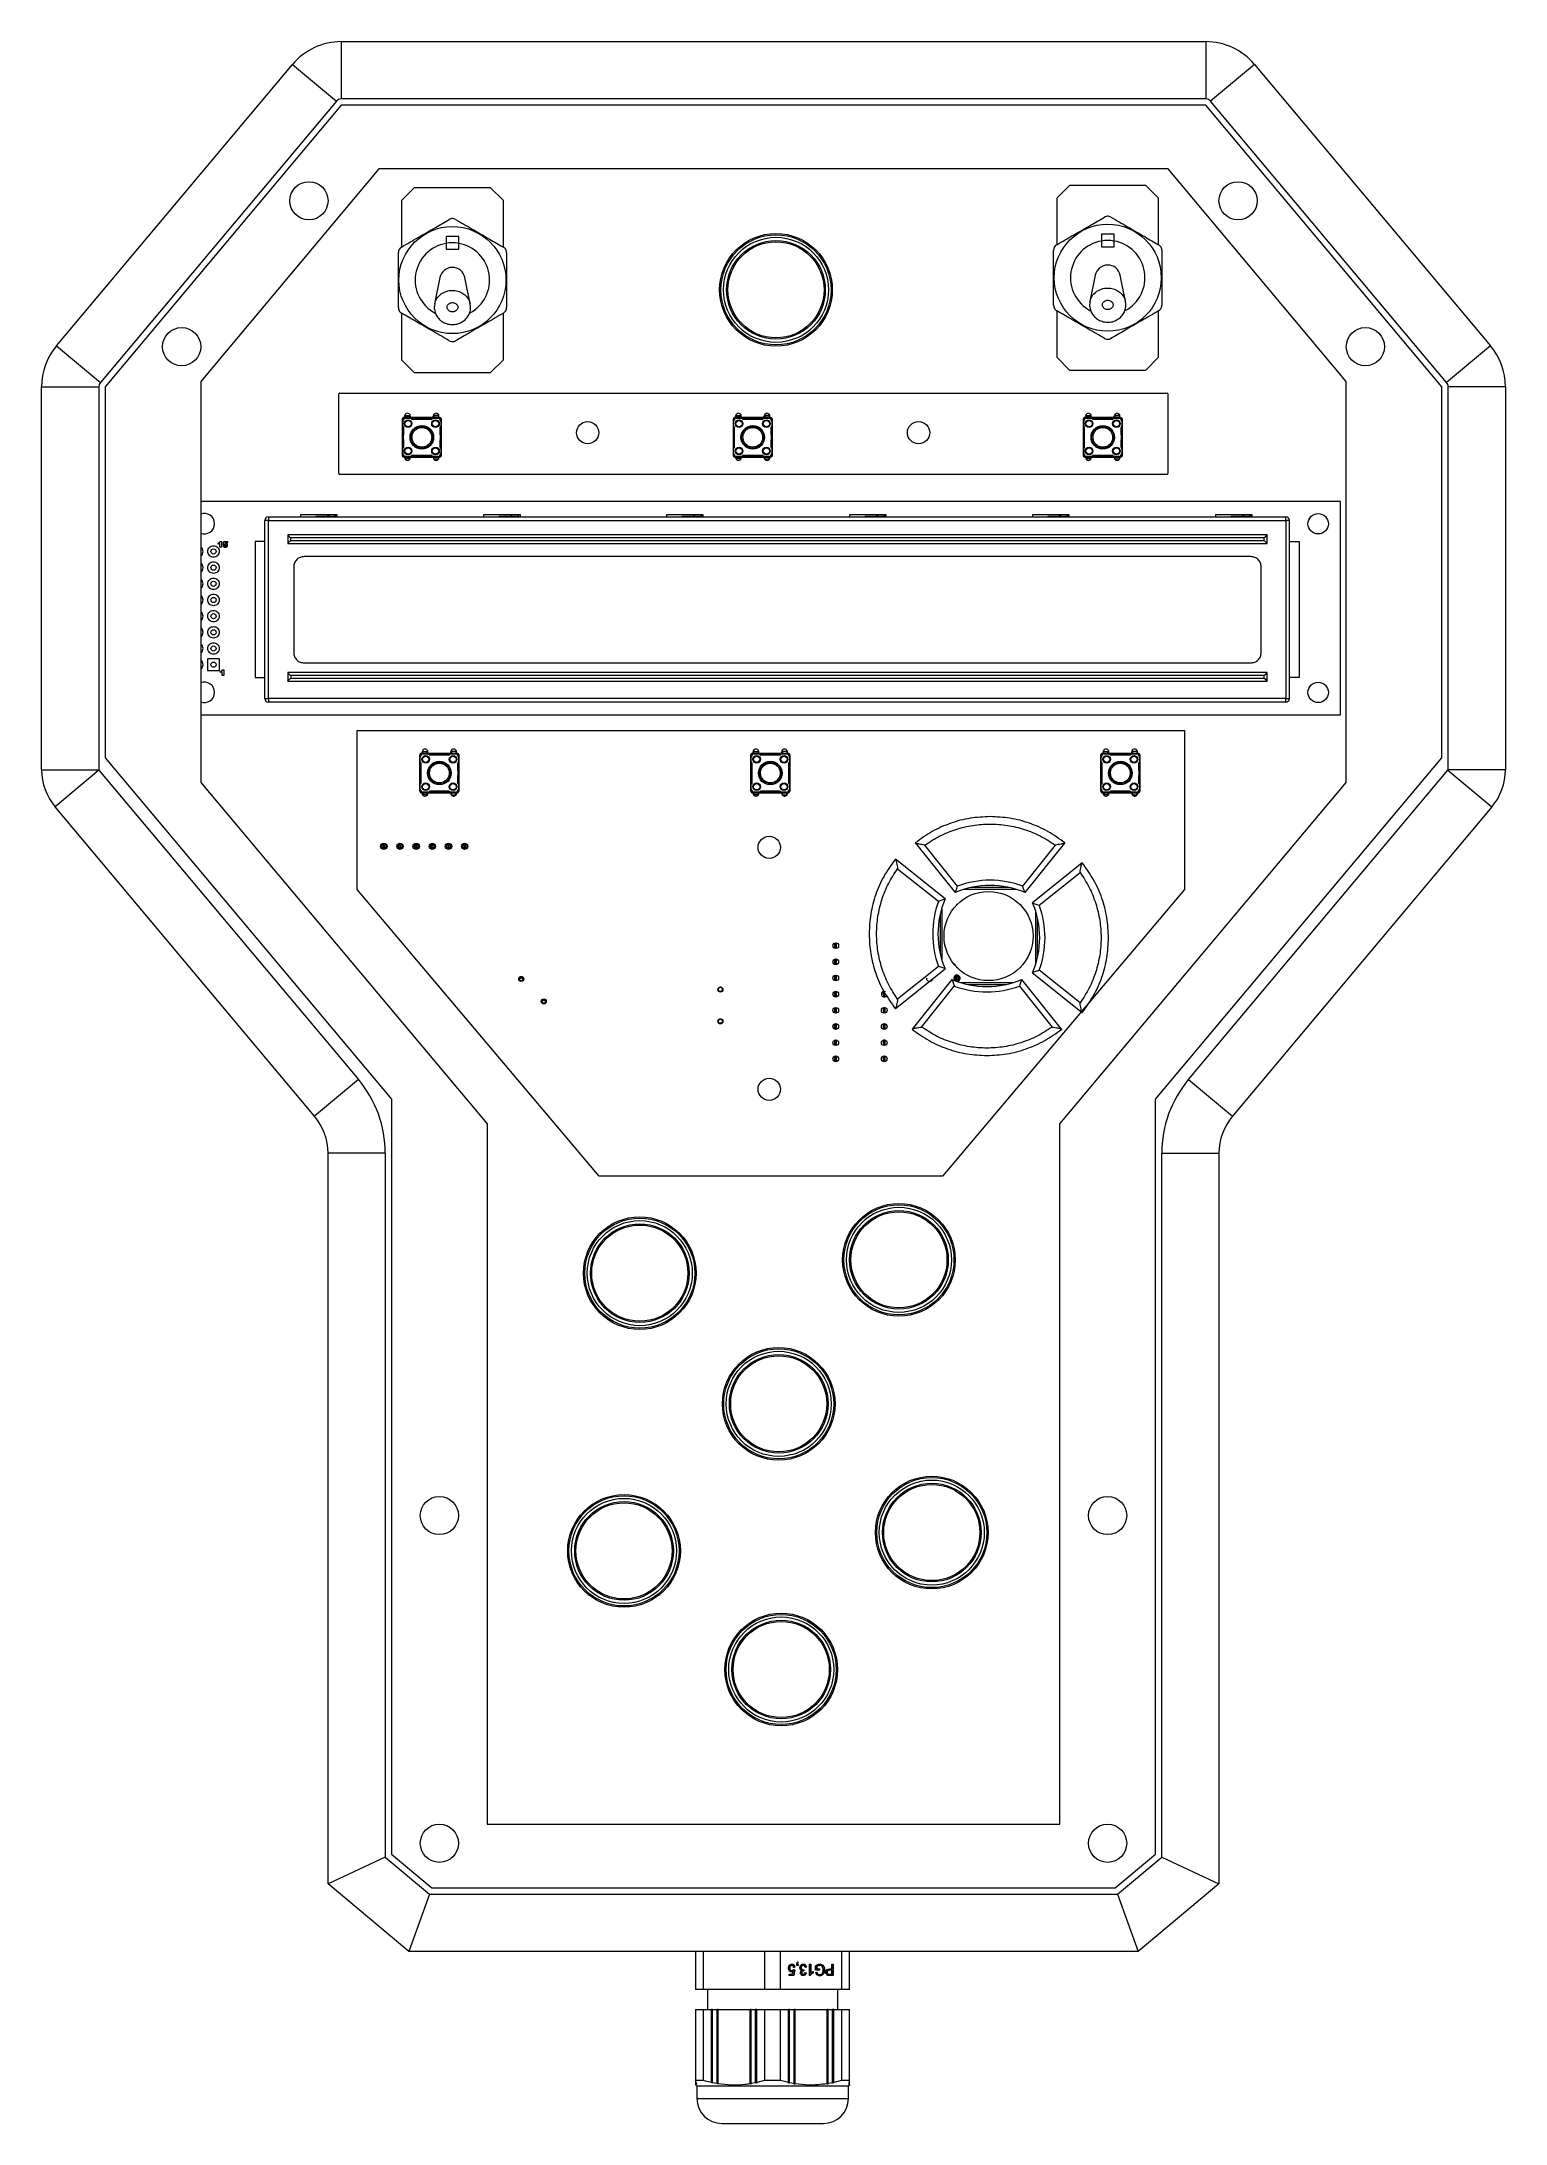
# Model space of a CAD drawing. Header units: millimetres. Extents: x -9 to 221, y -26 to 301.
import ezdxf

# ---------------------------------------------------------------- set-up
doc = ezdxf.new("R2010")
doc.units = ezdxf.units.MM

msp = doc.modelspace()

# ---------------------------------------------------------------- linework, layer by layer
at = {"color": 7, "linetype": 'Continuous', "lineweight": 15}
for p, q in [((38.22, 300.92), (174.04, 300.92)), ((38.22, 300.92), (38.22, 291.92)), ((174.04, 300.92), (174.04, 291.92)), ((-6.53, 253.14), (30.56, 297.35)), ((30.56, 297.35), (37.46, 291.56)), ((181.7, 297.35), (174.8, 291.56)), ((181.7, 297.35), (218.79, 253.14)), ((37.46, 291.56), (0.36, 247.35)), ((174.04, 291.92), (38.22, 291.92)), ((211.9, 247.35), (174.8, 291.56)), ((38.22, 290.92), (1.13, 246.71)), ((174.04, 290.92), (38.22, 290.92)), ((211.13, 246.71), (174.04, 290.92)), ((44.14, 280.92), (16.13, 247.54)), ((168.12, 280.92), (44.14, 280.92)), ((49.68, 277.96), (47.68, 275.96)), ((61.68, 277.96), (49.68, 277.96)), ((63.68, 275.96), (61.68, 277.96)), ((152.65, 278.33), (150.65, 276.33)), ((164.65, 278.33), (152.65, 278.33)), ((166.65, 276.33), (164.65, 278.33)), ((196.13, 247.54), (168.12, 280.92)), ((47.68, 275.96), (47.68, 268.65)), ((63.68, 268.65), (63.68, 275.96)), ((150.65, 276.33), (150.65, 269.02)), ((166.65, 269.02), (166.65, 276.33)), ((56.68, 270.31), (54.68, 270.31)), ((54.68, 270.31), (54.68, 269.22)), ((54.68, 269.22), (54.68, 268.31)), ((54.68, 268.31), (56.68, 268.31)), ((56.68, 269.22), (56.68, 270.31)), ((56.68, 268.31), (56.68, 269.22)), ((159.65, 270.68), (157.65, 270.68)), ((157.65, 270.68), (157.65, 269.59)), ((157.65, 269.59), (157.65, 268.68)), ((157.65, 268.68), (159.65, 268.68)), ((159.65, 269.59), (159.65, 270.68)), ((159.65, 268.68), (159.65, 269.59)), ((53.72, 263.85), (52.88, 259.72)), ((58.48, 259.72), (57.64, 263.85)), ((156.69, 264.22), (155.85, 260.09)), ((161.45, 260.09), (160.61, 264.22)), ((150.65, 258.63), (150.65, 251.33)), ((166.65, 251.33), (166.65, 258.63)), ((47.68, 258.26), (47.68, 250.96)), ((63.68, 250.96), (63.68, 258.26)), ((-6.53, 253.14), (0.36, 247.35)), ((218.79, 253.14), (211.9, 247.35)), ((47.68, 250.96), (49.68, 248.96)), ((49.68, 248.96), (61.68, 248.96)), ((61.68, 248.96), (63.68, 250.96)), ((150.65, 251.33), (152.65, 249.33)), ((152.65, 249.33), (164.65, 249.33)), ((164.65, 249.33), (166.65, 251.33)), ((-8.87, 246.71), (0.13, 246.71)), ((-8.87, 186.53), (-8.87, 246.71)), ((0.13, 246.71), (0.13, 186.53)), ((1.13, 246.71), (1.13, 188.42)), ((16.13, 247.54), (16.13, 184.55)), ((37.85, 233.07), (37.85, 245.57)), ((37.97, 245.7), (167.97, 245.7)), ((168.1, 245.57), (168.1, 233.07)), ((196.13, 184.55), (196.13, 247.54)), ((211.13, 188.42), (211.13, 246.71)), ((212.13, 186.53), (212.13, 246.71)), ((221.13, 246.71), (212.13, 246.71)), ((221.13, 246.71), (221.13, 186.53)), ((48.27, 242.37), (48.27, 242.17)), ((48.27, 242.17), (48.97, 242.17)), ((48.27, 242.16), (48.27, 242.17)), ((48.27, 242.16), (48.97, 242.16)), ((48.27, 241.86), (48.27, 242.16)), ((48.97, 242.37), (48.97, 242.17)), ((48.97, 242.17), (48.97, 242.16)), ((48.97, 241.86), (48.97, 242.16)), ((52.77, 242.17), (52.77, 242.37)), ((53.47, 242.17), (52.77, 242.17)), ((52.77, 242.16), (52.77, 242.17)), ((53.47, 242.16), (52.77, 242.16)), ((52.77, 242.16), (52.77, 241.86)), ((53.47, 242.37), (53.47, 242.17)), ((53.47, 242.17), (53.47, 242.16)), ((53.47, 242.16), (53.47, 241.86)), ((100.27, 242.37), (100.27, 242.17)), ((100.27, 242.17), (100.97, 242.17)), ((100.27, 242.16), (100.27, 242.17)), ((100.27, 242.16), (100.97, 242.16)), ((100.27, 241.86), (100.27, 242.16)), ((100.97, 242.37), (100.97, 242.17)), ((100.97, 242.17), (100.97, 242.16)), ((100.97, 241.86), (100.97, 242.16)), ((104.77, 242.17), (104.77, 242.37)), ((105.47, 242.17), (104.77, 242.17)), ((104.77, 242.16), (104.77, 242.17)), ((105.47, 242.16), (104.77, 242.16)), ((104.77, 242.16), (104.77, 241.86)), ((105.47, 242.37), (105.47, 242.17)), ((105.47, 242.17), (105.47, 242.16)), ((105.47, 242.16), (105.47, 241.86)), ((155.27, 242.37), (155.27, 242.17)), ((155.27, 242.17), (155.97, 242.17)), ((155.27, 242.16), (155.27, 242.17)), ((155.27, 242.16), (155.97, 242.16)), ((155.27, 241.86), (155.27, 242.16)), ((155.97, 242.37), (155.97, 242.17)), ((155.97, 242.17), (155.97, 242.16)), ((155.97, 241.86), (155.97, 242.16)), ((159.77, 242.17), (159.77, 242.37)), ((160.47, 242.17), (159.77, 242.17)), ((159.77, 242.16), (159.77, 242.17)), ((160.47, 242.16), (159.77, 242.16)), ((159.77, 242.16), (159.77, 241.86)), ((160.47, 242.37), (160.47, 242.17)), ((160.47, 242.17), (160.47, 242.16)), ((160.47, 242.16), (160.47, 241.86)), ((47.77, 241.56), (47.77, 235.96)), ((47.87, 241.56), (47.77, 241.56)), ((47.87, 241.26), (47.87, 241.56)), ((47.87, 240.52), (47.87, 241.26)), ((47.87, 237), (47.87, 240.52)), ((48, 238.38), (48, 239.15)), ((48.02, 239.21), (48.02, 240.26)), ((48.07, 241.76), (48.07, 241.86)), ((53.67, 241.86), (48.07, 241.86)), ((48.07, 241.76), (48.37, 241.76)), ((48.37, 241.76), (49.11, 241.76)), ((52.63, 241.76), (49.11, 241.76)), ((49.37, 241.61), (52.37, 241.61)), ((52.63, 241.76), (53.37, 241.76)), ((53.37, 241.76), (53.67, 241.76)), ((53.67, 241.86), (53.67, 241.76)), ((53.72, 240.26), (53.72, 239.21)), ((53.75, 239.15), (53.75, 238.38)), ((53.97, 241.56), (53.87, 241.56)), ((53.87, 241.56), (53.87, 241.26)), ((53.87, 241.26), (53.87, 240.52)), ((53.87, 240.52), (53.87, 237)), ((53.97, 235.96), (53.97, 241.56)), ((99.87, 241.56), (99.77, 241.56)), ((99.77, 241.56), (99.77, 235.96)), ((99.87, 241.26), (99.87, 241.56)), ((99.87, 240.52), (99.87, 241.26)), ((99.87, 237), (99.87, 240.52)), ((100, 238.38), (100, 239.15)), ((100.02, 239.21), (100.02, 240.26)), ((100.07, 241.76), (100.07, 241.86)), ((105.67, 241.86), (100.07, 241.86)), ((100.07, 241.76), (100.37, 241.76)), ((100.37, 241.76), (101.11, 241.76)), ((104.63, 241.76), (101.11, 241.76)), ((101.37, 241.61), (104.37, 241.61)), ((104.63, 241.76), (105.37, 241.76)), ((105.37, 241.76), (105.67, 241.76)), ((105.67, 241.86), (105.67, 241.76)), ((105.72, 240.26), (105.72, 239.21)), ((105.75, 239.15), (105.75, 238.38)), ((105.87, 241.56), (105.87, 241.26)), ((105.97, 241.56), (105.87, 241.56)), ((105.87, 241.26), (105.87, 240.52)), ((105.87, 240.52), (105.87, 237)), ((105.97, 235.96), (105.97, 241.56)), ((154.87, 241.56), (154.77, 241.56)), ((154.77, 241.56), (154.77, 235.96)), ((154.87, 241.26), (154.87, 241.56)), ((154.87, 240.52), (154.87, 241.26)), ((154.87, 237), (154.87, 240.52)), ((155, 238.38), (155, 239.15)), ((155.02, 239.21), (155.02, 240.26)), ((155.07, 241.76), (155.07, 241.86)), ((160.67, 241.86), (155.07, 241.86)), ((155.07, 241.76), (155.37, 241.76)), ((155.37, 241.76), (156.11, 241.76)), ((159.63, 241.76), (156.11, 241.76)), ((156.37, 241.61), (159.37, 241.61)), ((159.63, 241.76), (160.37, 241.76)), ((160.37, 241.76), (160.67, 241.76)), ((160.67, 241.86), (160.67, 241.76)), ((160.72, 240.26), (160.72, 239.21)), ((160.75, 239.15), (160.75, 238.38)), ((160.87, 241.56), (160.87, 241.26)), ((160.97, 241.56), (160.87, 241.56)), ((160.87, 241.26), (160.87, 240.52)), ((160.87, 240.52), (160.87, 237)), ((160.97, 235.96), (160.97, 241.56)), ((47.77, 235.96), (47.87, 235.96)), ((47.87, 236.26), (47.87, 237)), ((47.87, 235.96), (47.87, 236.26)), ((48.02, 237.26), (48.02, 238.31)), ((48.07, 235.66), (48.07, 235.76)), ((48.37, 235.76), (48.07, 235.76)), ((48.07, 235.66), (53.67, 235.66)), ((48.17, 235.59), (48.18, 235.66)), ((48.27, 235.66), (48.27, 235.36)), ((49.11, 235.76), (48.37, 235.76)), ((48.97, 235.36), (48.97, 235.66)), ((49.11, 235.76), (52.63, 235.76)), ((52.37, 235.91), (49.37, 235.91)), ((53.37, 235.76), (52.63, 235.76)), ((52.67, 235.59), (52.68, 235.66)), ((52.77, 235.36), (52.77, 235.66)), ((53.37, 235.76), (53.67, 235.76)), ((53.47, 235.36), (53.47, 235.66)), ((53.67, 235.66), (53.67, 235.76)), ((53.72, 238.31), (53.72, 237.26)), ((53.87, 237), (53.87, 236.26)), ((53.87, 236.26), (53.87, 235.96)), ((53.87, 235.96), (53.97, 235.96)), ((99.77, 235.96), (99.87, 235.96)), ((99.87, 236.26), (99.87, 237)), ((99.87, 235.96), (99.87, 236.26)), ((100.02, 237.26), (100.02, 238.31)), ((100.07, 235.66), (100.07, 235.76)), ((100.37, 235.76), (100.07, 235.76)), ((100.07, 235.66), (105.67, 235.66)), ((100.17, 235.59), (100.18, 235.66)), ((100.27, 235.66), (100.27, 235.36)), ((101.11, 235.76), (100.37, 235.76)), ((100.97, 235.36), (100.97, 235.66)), ((101.11, 235.76), (104.63, 235.76)), ((104.37, 235.91), (101.37, 235.91)), ((105.37, 235.76), (104.63, 235.76)), ((104.67, 235.59), (104.68, 235.66)), ((104.77, 235.36), (104.77, 235.66)), ((105.37, 235.76), (105.67, 235.76)), ((105.47, 235.36), (105.47, 235.66)), ((105.67, 235.66), (105.67, 235.76)), ((105.72, 238.31), (105.72, 237.26)), ((105.87, 237), (105.87, 236.26)), ((105.87, 236.26), (105.87, 235.96)), ((105.87, 235.96), (105.97, 235.96)), ((154.77, 235.96), (154.87, 235.96)), ((154.87, 236.26), (154.87, 237)), ((154.87, 235.96), (154.87, 236.26)), ((155.02, 237.26), (155.02, 238.31)), ((155.07, 235.66), (155.07, 235.76)), ((155.37, 235.76), (155.07, 235.76)), ((155.07, 235.66), (160.67, 235.66)), ((155.17, 235.59), (155.18, 235.66)), ((155.27, 235.66), (155.27, 235.36)), ((156.11, 235.76), (155.37, 235.76)), ((155.97, 235.36), (155.97, 235.66)), ((156.11, 235.76), (159.63, 235.76)), ((159.37, 235.91), (156.37, 235.91)), ((160.37, 235.76), (159.63, 235.76)), ((159.67, 235.59), (159.68, 235.66)), ((159.77, 235.36), (159.77, 235.66)), ((160.37, 235.76), (160.67, 235.76)), ((160.47, 235.36), (160.47, 235.66)), ((160.67, 235.66), (160.67, 235.76)), ((160.72, 238.31), (160.72, 237.26)), ((160.87, 237), (160.87, 236.26)), ((160.87, 236.26), (160.87, 235.96)), ((160.87, 235.96), (160.97, 235.96)), ((167.97, 232.94), (37.97, 232.94)), ((48.97, 235.36), (48.27, 235.36)), ((48.97, 235.36), (48.27, 235.36)), ((48.27, 235.36), (48.27, 235.36)), ((48.27, 235.36), (48.27, 235.31)), ((48.97, 235.36), (48.97, 235.36)), ((48.97, 235.36), (48.97, 235.31)), ((52.77, 235.36), (53.47, 235.36)), ((52.77, 235.36), (53.47, 235.36)), ((52.77, 235.36), (52.77, 235.36)), ((52.77, 235.31), (52.77, 235.36)), ((53.47, 235.36), (53.47, 235.36)), ((53.47, 235.36), (53.47, 235.31)), ((100.97, 235.36), (100.27, 235.36)), ((100.97, 235.36), (100.27, 235.36)), ((100.27, 235.36), (100.27, 235.36)), ((100.27, 235.36), (100.27, 235.31)), ((100.97, 235.36), (100.97, 235.36)), ((100.97, 235.36), (100.97, 235.31)), ((104.77, 235.36), (105.47, 235.36)), ((104.77, 235.36), (105.47, 235.36)), ((104.77, 235.36), (104.77, 235.36)), ((104.77, 235.31), (104.77, 235.36)), ((105.47, 235.36), (105.47, 235.36)), ((105.47, 235.36), (105.47, 235.31)), ((155.97, 235.36), (155.27, 235.36)), ((155.97, 235.36), (155.27, 235.36)), ((155.27, 235.36), (155.27, 235.36)), ((155.27, 235.36), (155.27, 235.31)), ((155.97, 235.36), (155.97, 235.36)), ((155.97, 235.36), (155.97, 235.31)), ((159.77, 235.36), (160.47, 235.36)), ((159.77, 235.36), (160.47, 235.36)), ((159.77, 235.36), (159.77, 235.36)), ((159.77, 235.31), (159.77, 235.36)), ((160.47, 235.36), (160.47, 235.36)), ((160.47, 235.36), (160.47, 235.31)), ((195.21, 228.69), (16.13, 228.69)), ((26.19, 197.72), (26.19, 225.71)), ((26.76, 225.71), (26.19, 225.71)), ((26.76, 226.28), (26.76, 225.71)), ((26.76, 226.28), (186.61, 226.28)), ((26.76, 197.72), (26.76, 225.71)), ((26.76, 225.71), (186.61, 225.71)), ((37.59, 226.59), (31.8, 226.59)), ((31.8, 226.59), (31.8, 226.28)), ((34.25, 226.28), (34.26, 226.4)), ((34.26, 226.28), (34.26, 226.4)), ((34.26, 226.4), (37.32, 226.4)), ((36.34, 226.59), (36.05, 226.4)), ((37.32, 226.4), (37.21, 226.59)), ((37.42, 226.28), (37.23, 226.59)), ((37.32, 226.4), (37.32, 226.28)), ((37.59, 226.28), (37.59, 226.59)), ((66.35, 226.59), (60.56, 226.59)), ((60.56, 226.59), (60.56, 226.28)), ((63.01, 226.4), (66.07, 226.4)), ((63.01, 226.28), (63.01, 226.4)), ((63.01, 226.28), (63.01, 226.4)), ((65.1, 226.59), (64.8, 226.4)), ((66.07, 226.4), (65.97, 226.59)), ((66.17, 226.28), (65.99, 226.59)), ((66.07, 226.4), (66.07, 226.28)), ((66.35, 226.28), (66.35, 226.59)), ((95.1, 226.59), (89.31, 226.59)), ((89.31, 226.59), (89.31, 226.28)), ((91.76, 226.28), (91.76, 226.4)), ((91.76, 226.4), (94.82, 226.4)), ((91.76, 226.28), (91.76, 226.4)), ((93.85, 226.59), (93.55, 226.4)), ((94.82, 226.4), (94.72, 226.59)), ((94.93, 226.28), (94.74, 226.59)), ((94.82, 226.4), (94.82, 226.28)), ((95.1, 226.28), (95.1, 226.59)), ((123.85, 226.59), (118.06, 226.59)), ((118.06, 226.59), (118.06, 226.28)), ((120.51, 226.28), (120.51, 226.4)), ((120.51, 226.4), (123.58, 226.4)), ((120.51, 226.28), (120.51, 226.4)), ((122.6, 226.59), (122.31, 226.4)), ((123.58, 226.4), (123.47, 226.59)), ((123.68, 226.28), (123.49, 226.59)), ((123.58, 226.4), (123.58, 226.28)), ((123.85, 226.28), (123.85, 226.59)), ((152.61, 226.59), (146.81, 226.59)), ((146.81, 226.59), (146.81, 226.28)), ((149.26, 226.28), (149.27, 226.4)), ((149.27, 226.4), (152.33, 226.4)), ((149.27, 226.28), (149.27, 226.4)), ((151.36, 226.59), (151.06, 226.4)), ((152.33, 226.4), (152.23, 226.59)), ((152.43, 226.28), (152.24, 226.59)), ((152.33, 226.4), (152.33, 226.28)), ((152.61, 226.28), (152.61, 226.59)), ((175.57, 226.59), (175.57, 226.28)), ((181.36, 226.59), (175.57, 226.59)), ((178.02, 226.28), (178.02, 226.4)), ((178.02, 226.4), (181.08, 226.4)), ((178.02, 226.28), (178.02, 226.4)), ((180.11, 226.59), (179.81, 226.4)), ((181.08, 226.4), (180.98, 226.59)), ((181.18, 226.28), (181, 226.59)), ((181.08, 226.4), (181.08, 226.28)), ((181.36, 226.28), (181.36, 226.59)), ((186.61, 225.71), (186.61, 226.28)), ((186.61, 225.71), (186.61, 197.72)), ((187.18, 225.71), (186.61, 225.71)), ((187.18, 225.71), (187.18, 197.72)), ((195.21, 195.19), (195.21, 228.69)), ((19.17, 222.4), (19.38, 222.4)), ((19.38, 222.4), (19.38, 221.51)), ((19.66, 221.91), (19.74, 222.38)), ((19.74, 222.38), (20.32, 222.38)), ((20.32, 222.38), (20.32, 222.19)), ((26.19, 222.42), (24.67, 222.42)), ((24.67, 222.42), (24.67, 201.01)), ((29.8, 223.43), (29.8, 222.08)), ((183.71, 223.43), (29.8, 223.43)), ((30.27, 222.56), (30.27, 222.95)), ((183.23, 222.95), (30.27, 222.95)), ((30.27, 222.56), (183.23, 222.56)), ((183.23, 222.56), (183.23, 222.95)), ((183.71, 222.08), (183.71, 223.43)), ((187.18, 222.42), (188.71, 222.42)), ((188.71, 222.42), (188.71, 201.01)), ((18.87, 221.97), (18.87, 222.16)), ((19.13, 222.09), (18.87, 221.97)), ((19.13, 221.51), (19.13, 222.09)), ((19.38, 221.51), (19.13, 221.51)), ((19.88, 221.76), (19.63, 221.74)), ((19.87, 221.88), (19.66, 221.91)), ((19.92, 222.19), (19.9, 222.06)), ((20.32, 222.19), (19.92, 222.19)), ((29.8, 222.08), (183.71, 222.08)), ((181.13, 220.03), (32.38, 220.03)), ((30.74, 218.39), (30.74, 204.96)), ((182.76, 204.96), (182.76, 218.39)), ((17.21, 203.98), (17.21, 202.12)), ((19.07, 203.98), (17.21, 203.98)), ((19.07, 202.12), (19.07, 203.98)), ((32.38, 203.32), (181.13, 203.32)), ((17.21, 202.12), (19.07, 202.12)), ((19.24, 201.82), (19.24, 202.01)), ((19.5, 201.94), (19.24, 201.82)), ((19.5, 201.36), (19.5, 201.94)), ((19.74, 201.36), (19.5, 201.36)), ((19.54, 202.25), (19.74, 202.25)), ((19.74, 202.25), (19.74, 201.36)), ((24.67, 201.01), (26.19, 201.01)), ((183.71, 201.81), (29.8, 201.81)), ((29.8, 201.81), (29.8, 200.46)), ((29.8, 200.46), (183.71, 200.46)), ((30.27, 201.33), (30.27, 200.94)), ((183.23, 201.33), (30.27, 201.33)), ((30.27, 200.94), (183.23, 200.94)), ((183.23, 200.94), (183.23, 201.33)), ((183.71, 200.46), (183.71, 201.81)), ((188.71, 201.01), (187.18, 201.01)), ((26.19, 197.72), (26.76, 197.72)), ((186.61, 197.72), (26.76, 197.72)), ((26.76, 197.72), (26.76, 197.15)), ((186.61, 197.15), (26.76, 197.15)), ((186.61, 197.15), (186.61, 197.72)), ((186.61, 197.72), (187.18, 197.72)), ((16.13, 195.19), (195.21, 195.19)), ((40.73, 192.73), (109.23, 192.72)), ((40.73, 167.73), (40.73, 192.73)), ((109.23, 192.72), (170.73, 192.72)), ((170.73, 192.72), (170.73, 167.73)), ((-8.87, 186.53), (0.13, 186.53)), ((0.14, 186.48), (-6.75, 180.7)), ((0.14, 186.48), (40.9, 137.91)), ((1.13, 188.42), (46.13, 134.79)), ((50.63, 188.82), (50.53, 188.82)), ((50.53, 188.82), (50.53, 183.22)), ((50.63, 188.52), (50.63, 188.82)), ((50.63, 187.78), (50.63, 188.52)), ((50.63, 184.27), (50.63, 187.78)), ((50.76, 185.64), (50.76, 186.41)), ((50.78, 186.47), (50.78, 187.52)), ((50.83, 189.02), (50.83, 189.12)), ((56.43, 189.12), (50.83, 189.12)), ((50.83, 189.02), (51.13, 189.02)), ((51.03, 189.63), (51.03, 189.43)), ((51.03, 189.43), (51.73, 189.43)), ((51.03, 189.42), (51.03, 189.43)), ((51.03, 189.42), (51.73, 189.42)), ((51.03, 189.12), (51.03, 189.42)), ((51.13, 189.02), (51.87, 189.02)), ((51.73, 189.63), (51.73, 189.43)), ((51.73, 189.43), (51.73, 189.42)), ((51.73, 189.12), (51.73, 189.42)), ((55.39, 189.02), (51.87, 189.02)), ((52.13, 188.87), (55.13, 188.87)), ((55.39, 189.02), (56.13, 189.02)), ((55.53, 189.43), (55.53, 189.63)), ((56.23, 189.43), (55.53, 189.43)), ((55.53, 189.42), (55.53, 189.43)), ((56.23, 189.42), (55.53, 189.42)), ((55.53, 189.42), (55.53, 189.12)), ((56.13, 189.02), (56.43, 189.02)), ((56.23, 189.63), (56.23, 189.43)), ((56.23, 189.43), (56.23, 189.42)), ((56.23, 189.42), (56.23, 189.12)), ((56.43, 189.12), (56.43, 189.02)), ((56.48, 187.52), (56.48, 186.47)), ((56.51, 186.41), (56.51, 185.64)), ((56.63, 188.82), (56.63, 188.52)), ((56.73, 188.82), (56.63, 188.82)), ((56.63, 188.52), (56.63, 187.78)), ((56.63, 187.78), (56.63, 184.27)), ((56.73, 183.22), (56.73, 188.82)), ((102.63, 188.82), (102.53, 188.82)), ((102.53, 188.82), (102.53, 183.22)), ((102.63, 188.52), (102.63, 188.82)), ((102.63, 187.78), (102.63, 188.52)), ((102.63, 184.27), (102.63, 187.78)), ((102.76, 185.64), (102.76, 186.41)), ((102.78, 186.47), (102.78, 187.52)), ((102.83, 189.02), (102.83, 189.12)), ((108.43, 189.12), (102.83, 189.12)), ((102.83, 189.02), (103.13, 189.02)), ((103.03, 189.63), (103.03, 189.43)), ((103.03, 189.43), (103.73, 189.43)), ((103.03, 189.42), (103.03, 189.43)), ((103.03, 189.42), (103.73, 189.42)), ((103.03, 189.12), (103.03, 189.42)), ((103.13, 189.02), (103.87, 189.02)), ((103.73, 189.63), (103.73, 189.43)), ((103.73, 189.43), (103.73, 189.42)), ((103.73, 189.12), (103.73, 189.42)), ((107.39, 189.02), (103.87, 189.02)), ((104.13, 188.87), (107.13, 188.87)), ((107.39, 189.02), (108.13, 189.02)), ((107.53, 189.43), (107.53, 189.63)), ((108.23, 189.43), (107.53, 189.43)), ((107.53, 189.42), (107.53, 189.43)), ((108.23, 189.42), (107.53, 189.42)), ((107.53, 189.42), (107.53, 189.12)), ((108.13, 189.02), (108.43, 189.02)), ((108.23, 189.63), (108.23, 189.43)), ((108.23, 189.43), (108.23, 189.42)), ((108.23, 189.42), (108.23, 189.12)), ((108.43, 189.12), (108.43, 189.02)), ((108.48, 187.52), (108.48, 186.47)), ((108.51, 186.41), (108.51, 185.64)), ((108.63, 188.82), (108.63, 188.52)), ((108.73, 188.82), (108.63, 188.82)), ((108.63, 188.52), (108.63, 187.78)), ((108.63, 187.78), (108.63, 184.27)), ((108.73, 183.22), (108.73, 188.82)), ((157.63, 188.82), (157.53, 188.82)), ((157.53, 188.82), (157.53, 183.22)), ((157.63, 188.52), (157.63, 188.82)), ((157.63, 187.78), (157.63, 188.52)), ((157.63, 184.27), (157.63, 187.78)), ((157.76, 185.64), (157.76, 186.41)), ((157.78, 186.47), (157.78, 187.52)), ((157.83, 189.02), (157.83, 189.12)), ((163.43, 189.12), (157.83, 189.12)), ((157.83, 189.02), (158.13, 189.02)), ((158.03, 189.63), (158.03, 189.43)), ((158.03, 189.43), (158.73, 189.43)), ((158.03, 189.42), (158.03, 189.43)), ((158.03, 189.42), (158.73, 189.42)), ((158.03, 189.12), (158.03, 189.42)), ((158.13, 189.02), (158.87, 189.02)), ((158.73, 189.63), (158.73, 189.43)), ((158.73, 189.43), (158.73, 189.42)), ((158.73, 189.12), (158.73, 189.42)), ((162.39, 189.02), (158.87, 189.02)), ((159.13, 188.87), (162.13, 188.87)), ((162.39, 189.02), (163.13, 189.02)), ((162.53, 189.43), (162.53, 189.63)), ((163.23, 189.43), (162.53, 189.43)), ((162.53, 189.42), (162.53, 189.43)), ((163.23, 189.42), (162.53, 189.42)), ((162.53, 189.42), (162.53, 189.12)), ((163.13, 189.02), (163.43, 189.02)), ((163.23, 189.63), (163.23, 189.43)), ((163.23, 189.43), (163.23, 189.42)), ((163.23, 189.42), (163.23, 189.12)), ((163.43, 189.12), (163.43, 189.02)), ((163.48, 187.52), (163.48, 186.47)), ((163.51, 186.41), (163.51, 185.64)), ((163.73, 188.82), (163.63, 188.82)), ((163.63, 188.82), (163.63, 188.52)), ((163.63, 188.52), (163.63, 187.78)), ((163.63, 187.78), (163.63, 184.27)), ((163.73, 183.22), (163.73, 188.82)), ((166.13, 134.79), (211.13, 188.42)), ((171.36, 137.91), (212.11, 186.48)), ((212.11, 186.48), (219.01, 180.7)), ((221.13, 186.53), (212.13, 186.53)), ((16.13, 184.55), (61.13, 130.92)), ((50.53, 183.22), (50.63, 183.22)), ((50.63, 183.52), (50.63, 184.27)), ((50.63, 183.22), (50.63, 183.52)), ((50.78, 184.52), (50.78, 185.57)), ((55.13, 183.17), (52.13, 183.17)), ((56.48, 185.57), (56.48, 184.52)), ((56.63, 184.27), (56.63, 183.52)), ((56.63, 183.52), (56.63, 183.22)), ((56.63, 183.22), (56.73, 183.22)), ((102.53, 183.22), (102.63, 183.22)), ((102.63, 183.52), (102.63, 184.27)), ((102.63, 183.22), (102.63, 183.52)), ((102.78, 184.52), (102.78, 185.57)), ((107.13, 183.17), (104.13, 183.17)), ((108.48, 185.57), (108.48, 184.52)), ((108.63, 184.27), (108.63, 183.52)), ((108.63, 183.52), (108.63, 183.22)), ((108.63, 183.22), (108.73, 183.22)), ((151.13, 130.92), (196.13, 184.55)), ((157.53, 183.22), (157.63, 183.22)), ((157.63, 183.52), (157.63, 184.27)), ((157.63, 183.22), (157.63, 183.52)), ((157.78, 184.52), (157.78, 185.57)), ((162.13, 183.17), (159.13, 183.17)), ((163.48, 185.57), (163.48, 184.52)), ((163.63, 184.27), (163.63, 183.52)), ((163.63, 183.52), (163.63, 183.22)), ((163.63, 183.22), (163.73, 183.22)), ((34.01, 132.12), (-6.75, 180.7)), ((50.83, 182.92), (50.83, 183.02)), ((51.13, 183.02), (50.83, 183.02)), ((50.83, 182.92), (56.43, 182.92)), ((50.93, 182.85), (50.94, 182.92)), ((51.03, 182.92), (51.03, 182.62)), ((51.73, 182.62), (51.03, 182.62)), ((51.73, 182.62), (51.03, 182.62)), ((51.03, 182.62), (51.03, 182.62)), ((51.03, 182.62), (51.03, 182.57)), ((51.87, 183.02), (51.13, 183.02)), ((51.73, 182.62), (51.73, 182.92)), ((51.73, 182.62), (51.73, 182.62)), ((51.73, 182.62), (51.73, 182.57)), ((51.87, 183.02), (55.39, 183.02)), ((56.13, 183.02), (55.39, 183.02)), ((55.43, 182.85), (55.44, 182.92)), ((55.53, 182.62), (55.53, 182.92)), ((55.53, 182.62), (56.23, 182.62)), ((55.53, 182.62), (56.23, 182.62)), ((55.53, 182.62), (55.53, 182.62)), ((55.53, 182.57), (55.53, 182.62)), ((56.13, 183.02), (56.43, 183.02)), ((56.23, 182.62), (56.23, 182.92)), ((56.23, 182.62), (56.23, 182.62)), ((56.23, 182.62), (56.23, 182.57)), ((56.43, 182.92), (56.43, 183.02)), ((102.83, 182.92), (102.83, 183.02)), ((103.13, 183.02), (102.83, 183.02)), ((102.83, 182.92), (108.43, 182.92)), ((102.93, 182.85), (102.94, 182.92)), ((103.03, 182.92), (103.03, 182.62)), ((103.73, 182.62), (103.03, 182.62)), ((103.73, 182.62), (103.03, 182.62)), ((103.03, 182.62), (103.03, 182.62)), ((103.03, 182.62), (103.03, 182.57)), ((103.87, 183.02), (103.13, 183.02)), ((103.73, 182.62), (103.73, 182.92)), ((103.73, 182.62), (103.73, 182.62)), ((103.73, 182.62), (103.73, 182.57)), ((103.87, 183.02), (107.39, 183.02)), ((108.13, 183.02), (107.39, 183.02)), ((107.43, 182.85), (107.44, 182.92)), ((107.53, 182.62), (107.53, 182.92)), ((107.53, 182.62), (108.23, 182.62)), ((107.53, 182.62), (108.23, 182.62)), ((107.53, 182.62), (107.53, 182.62)), ((107.53, 182.57), (107.53, 182.62)), ((108.13, 183.02), (108.43, 183.02)), ((108.23, 182.62), (108.23, 182.92)), ((108.23, 182.62), (108.23, 182.62)), ((108.23, 182.62), (108.23, 182.57)), ((108.43, 182.92), (108.43, 183.02)), ((157.83, 182.92), (157.83, 183.02)), ((158.13, 183.02), (157.83, 183.02)), ((157.83, 182.92), (163.43, 182.92)), ((157.93, 182.85), (157.94, 182.92)), ((158.03, 182.92), (158.03, 182.62)), ((158.73, 182.62), (158.03, 182.62)), ((158.73, 182.62), (158.03, 182.62)), ((158.03, 182.62), (158.03, 182.62)), ((158.03, 182.62), (158.03, 182.57)), ((158.87, 183.02), (158.13, 183.02)), ((158.73, 182.62), (158.73, 182.92)), ((158.73, 182.62), (158.73, 182.62)), ((158.73, 182.62), (158.73, 182.57)), ((158.87, 183.02), (162.39, 183.02)), ((163.13, 183.02), (162.39, 183.02)), ((162.43, 182.85), (162.44, 182.92)), ((162.53, 182.62), (162.53, 182.92)), ((162.53, 182.62), (163.23, 182.62)), ((162.53, 182.62), (163.23, 182.62)), ((162.53, 182.62), (162.53, 182.62)), ((162.53, 182.57), (162.53, 182.62)), ((163.13, 183.02), (163.43, 183.02)), ((163.23, 182.62), (163.23, 182.92)), ((163.23, 182.62), (163.23, 182.62)), ((163.23, 182.62), (163.23, 182.57)), ((163.43, 182.92), (163.43, 183.02)), ((219.01, 180.7), (178.25, 132.12)), ((44.58, 174.19), (44.58, 174.83)), ((44.78, 174.63), (44.58, 174.83)), ((44.58, 174.83), (45.22, 174.83)), ((44.78, 174.39), (44.58, 174.19)), ((45.22, 174.19), (44.58, 174.19)), ((44.78, 174.63), (44.78, 174.39)), ((45.02, 174.63), (44.78, 174.63)), ((45.02, 174.39), (44.78, 174.39)), ((45.22, 174.83), (45.02, 174.63)), ((45.02, 174.39), (45.02, 174.63)), ((45.22, 174.19), (45.02, 174.39)), ((45.22, 174.83), (45.22, 174.19)), ((47.12, 174.83), (47.76, 174.83)), ((47.32, 174.63), (47.12, 174.83)), ((47.12, 174.19), (47.12, 174.83)), ((47.12, 174.19), (47.32, 174.39)), ((47.76, 174.19), (47.12, 174.19)), ((47.56, 174.63), (47.32, 174.63)), ((47.32, 174.39), (47.32, 174.63)), ((47.32, 174.39), (47.56, 174.39)), ((47.56, 174.63), (47.76, 174.83)), ((47.56, 174.39), (47.56, 174.63)), ((47.76, 174.19), (47.56, 174.39)), ((47.76, 174.83), (47.76, 174.19)), ((49.66, 174.83), (50.3, 174.83)), ((49.86, 174.63), (49.66, 174.83)), ((49.66, 174.19), (49.66, 174.83)), ((49.66, 174.19), (49.86, 174.39)), ((50.3, 174.19), (49.66, 174.19)), ((50.1, 174.63), (49.86, 174.63)), ((49.86, 174.39), (49.86, 174.63)), ((49.86, 174.39), (50.1, 174.39)), ((50.1, 174.63), (50.3, 174.83)), ((50.1, 174.39), (50.1, 174.63)), ((50.3, 174.19), (50.1, 174.39)), ((50.3, 174.83), (50.3, 174.19)), ((52.2, 174.19), (52.2, 174.83)), ((52.4, 174.63), (52.2, 174.83)), ((52.2, 174.83), (52.84, 174.83)), ((52.2, 174.19), (52.4, 174.39)), ((52.84, 174.19), (52.2, 174.19)), ((52.64, 174.63), (52.4, 174.63)), ((52.4, 174.39), (52.4, 174.63)), ((52.4, 174.39), (52.64, 174.39)), ((52.64, 174.63), (52.84, 174.83)), ((52.64, 174.39), (52.64, 174.63)), ((52.84, 174.19), (52.64, 174.39)), ((52.84, 174.83), (52.84, 174.19)), ((54.74, 174.83), (55.38, 174.83)), ((54.94, 174.63), (54.74, 174.83)), ((54.74, 174.19), (54.74, 174.83)), ((54.94, 174.39), (54.74, 174.19)), ((55.38, 174.19), (54.74, 174.19)), ((55.18, 174.63), (54.94, 174.63)), ((54.94, 174.63), (54.94, 174.39)), ((55.18, 174.39), (54.94, 174.39)), ((55.38, 174.83), (55.18, 174.63)), ((55.18, 174.39), (55.18, 174.63)), ((55.38, 174.19), (55.18, 174.39)), ((55.38, 174.83), (55.38, 174.19)), ((57.28, 174.83), (57.92, 174.83)), ((57.48, 174.63), (57.28, 174.83)), ((57.28, 174.19), (57.28, 174.83)), ((57.48, 174.39), (57.28, 174.19)), ((57.92, 174.19), (57.28, 174.19)), ((57.72, 174.63), (57.48, 174.63)), ((57.48, 174.63), (57.48, 174.39)), ((57.72, 174.39), (57.48, 174.39)), ((57.92, 174.83), (57.72, 174.63)), ((57.72, 174.39), (57.72, 174.63)), ((57.92, 174.19), (57.72, 174.39)), ((57.92, 174.83), (57.92, 174.19)), ((128.41, 175.05), (128.42, 175.03)), ((128.42, 175.03), (134.66, 167.24)), ((135.04, 168.28), (129.91, 174.71)), ((150.41, 174.71), (145.28, 168.28)), ((145.66, 167.24), (151.9, 175.03)), ((151.9, 175.03), (151.91, 175.05)), ((125.31, 172.49), (125.29, 172.5)), ((133.1, 166.25), (125.31, 172.49)), ((125.62, 171), (132.06, 165.88)), ((154.62, 171.9), (146.83, 165.66)), ((147.87, 165.29), (154.31, 170.41)), ((154.64, 171.91), (154.62, 171.9)), ((78.73, 122.73), (40.73, 167.73)), ((170.73, 167.73), (132.68, 122.73)), ((134.66, 167.24), (134.67, 167.24)), ((144.3, 167.74), (136.02, 167.74)), ((143.16, 168.04), (137.16, 168.04)), ((145.65, 167.24), (145.66, 167.24)), ((132.3, 163.76), (132.3, 157.75)), ((132.6, 164.89), (132.6, 156.62)), ((133.09, 166.25), (133.1, 166.25)), ((134.97, 165.37), (134.92, 165.42)), ((134.92, 165.42), (135.02, 165.42)), ((134.92, 165.32), (134.92, 165.42)), ((144.82, 165.42), (144.92, 165.42)), ((144.87, 165.37), (144.92, 165.42)), ((144.92, 165.42), (144.92, 165.32)), ((146.83, 165.66), (146.83, 165.66)), ((147.33, 156.03), (147.33, 164.3)), ((147.63, 157.16), (147.63, 163.17)), ((115.78, 159.3), (115.78, 159.35)), ((115.78, 159.3), (115.83, 159.3)), ((115.78, 159.08), (115.78, 159.2)), ((115.78, 158.82), (115.78, 159.08)), ((115.83, 159.08), (115.78, 159.08)), ((115.78, 158.82), (115.83, 158.82)), ((115.78, 158.7), (115.78, 158.82)), ((115.78, 158.6), (115.83, 158.6)), ((115.78, 158.48), (115.78, 158.6)), ((115.83, 159.3), (115.83, 159.36)), ((115.83, 159.25), (115.83, 159.3)), ((115.83, 159.3), (115.93, 159.3)), ((115.83, 159.23), (115.83, 159.25)), ((115.83, 159.25), (115.93, 159.25)), ((115.93, 159.25), (115.83, 159.25)), ((115.83, 159.11), (115.83, 159.23)), ((115.93, 159.23), (115.83, 159.23)), ((115.83, 159.08), (115.83, 159.11)), ((115.83, 159.11), (115.93, 159.11)), ((115.83, 158.82), (115.83, 159.08)), ((115.93, 159.08), (115.83, 159.08)), ((115.83, 158.82), (115.93, 158.82)), ((115.83, 158.78), (115.83, 158.82)), ((115.93, 158.78), (115.83, 158.78)), ((115.83, 158.66), (115.83, 158.78)), ((115.83, 158.66), (115.93, 158.66)), ((115.83, 158.65), (115.83, 158.66)), ((115.93, 158.65), (115.83, 158.65)), ((115.83, 158.6), (115.83, 158.65)), ((115.83, 158.65), (115.93, 158.65)), ((115.93, 158.6), (115.83, 158.6)), ((115.83, 158.47), (115.83, 158.6)), ((115.93, 159.3), (115.93, 159.36)), ((115.93, 159.3), (115.93, 159.25)), ((115.93, 159.3), (115.98, 159.3)), ((115.93, 159.23), (115.93, 159.25)), ((115.93, 159.11), (115.93, 159.23)), ((115.93, 159.08), (115.93, 159.11)), ((115.93, 158.82), (115.93, 159.08)), ((115.98, 159.08), (115.93, 159.08)), ((115.93, 158.82), (115.98, 158.82)), ((115.93, 158.78), (115.93, 158.82)), ((115.93, 158.66), (115.93, 158.78)), ((115.93, 158.65), (115.93, 158.66)), ((115.93, 158.65), (115.93, 158.6)), ((115.93, 158.6), (115.98, 158.6)), ((115.93, 158.47), (115.93, 158.6)), ((115.98, 159.3), (115.98, 159.36)), ((115.98, 159.08), (115.98, 159.2)), ((115.98, 158.82), (115.98, 159.08)), ((115.98, 158.7), (115.98, 158.82)), ((115.98, 158.47), (115.98, 158.6)), ((116.03, 158.48), (116.03, 159.35)), ((66.3, 153.75), (66.3, 153.75)), ((115.78, 156.76), (115.78, 156.81)), ((115.78, 156.76), (115.83, 156.76)), ((115.78, 156.54), (115.78, 156.66)), ((115.78, 156.28), (115.78, 156.54)), ((115.83, 156.54), (115.78, 156.54)), ((115.78, 156.28), (115.83, 156.28)), ((115.78, 156.16), (115.78, 156.28)), ((115.78, 156.06), (115.83, 156.06)), ((115.78, 155.94), (115.78, 156.06)), ((115.78, 154.22), (115.78, 154.27)), ((115.78, 154), (115.78, 154.12)), ((115.78, 153.74), (115.78, 154)), ((115.83, 154), (115.78, 154)), ((115.78, 153.74), (115.83, 153.74)), ((115.78, 153.62), (115.78, 153.74)), ((115.83, 156.76), (115.83, 156.82)), ((115.83, 156.71), (115.83, 156.76)), ((115.83, 156.76), (115.93, 156.76)), ((115.83, 156.69), (115.83, 156.71)), ((115.83, 156.71), (115.93, 156.71)), ((115.93, 156.71), (115.83, 156.71)), ((115.83, 156.57), (115.83, 156.69)), ((115.93, 156.69), (115.83, 156.69)), ((115.83, 156.54), (115.83, 156.57)), ((115.83, 156.57), (115.93, 156.57)), ((115.93, 156.54), (115.83, 156.54)), ((115.83, 156.28), (115.83, 156.54)), ((115.83, 156.28), (115.93, 156.28)), ((115.83, 156.24), (115.83, 156.28)), ((115.93, 156.24), (115.83, 156.24)), ((115.83, 156.12), (115.83, 156.24)), ((115.83, 156.12), (115.93, 156.12)), ((115.83, 156.11), (115.83, 156.12)), ((115.93, 156.11), (115.83, 156.11)), ((115.83, 156.06), (115.83, 156.11)), ((115.83, 156.11), (115.93, 156.11)), ((115.93, 156.06), (115.83, 156.06)), ((115.83, 155.93), (115.83, 156.06)), ((115.83, 154.22), (115.83, 154.28)), ((115.83, 154.17), (115.83, 154.22)), ((115.83, 154.22), (115.93, 154.22)), ((115.83, 154.15), (115.83, 154.17)), ((115.83, 154.17), (115.93, 154.17)), ((115.93, 154.17), (115.83, 154.17)), ((115.83, 154.03), (115.83, 154.15)), ((115.93, 154.15), (115.83, 154.15)), ((115.83, 154), (115.83, 154.03)), ((115.83, 154.03), (115.93, 154.03)), ((115.93, 154), (115.83, 154)), ((115.83, 153.74), (115.83, 154)), ((115.83, 153.74), (115.93, 153.74)), ((115.83, 153.7), (115.83, 153.74)), ((115.93, 153.7), (115.83, 153.7)), ((115.83, 153.58), (115.83, 153.7)), ((115.93, 156.76), (115.93, 156.82)), ((115.93, 156.76), (115.93, 156.71)), ((115.93, 156.76), (115.98, 156.76)), ((115.93, 156.69), (115.93, 156.71)), ((115.93, 156.57), (115.93, 156.69)), ((115.93, 156.54), (115.93, 156.57)), ((115.93, 156.28), (115.93, 156.54)), ((115.98, 156.54), (115.93, 156.54)), ((115.93, 156.28), (115.98, 156.28)), ((115.93, 156.24), (115.93, 156.28)), ((115.93, 156.12), (115.93, 156.24)), ((115.93, 156.11), (115.93, 156.12)), ((115.93, 156.11), (115.93, 156.06)), ((115.93, 156.06), (115.98, 156.06)), ((115.93, 155.93), (115.93, 156.06)), ((115.93, 154.22), (115.93, 154.28)), ((115.93, 154.22), (115.93, 154.17)), ((115.93, 154.15), (115.93, 154.17)), ((115.93, 154.03), (115.93, 154.15)), ((115.93, 154), (115.93, 154.03)), ((115.93, 153.74), (115.93, 154)), ((115.98, 154), (115.93, 154)), ((115.93, 153.74), (115.98, 153.74)), ((115.93, 153.7), (115.93, 153.74)), ((115.93, 153.58), (115.93, 153.7)), ((115.98, 156.76), (115.98, 156.82)), ((115.98, 156.54), (115.98, 156.66)), ((115.98, 156.28), (115.98, 156.54)), ((115.98, 156.16), (115.98, 156.28)), ((115.98, 155.93), (115.98, 156.06)), ((115.98, 154.22), (115.98, 154.28)), ((115.98, 154), (115.98, 154.12)), ((115.98, 153.74), (115.98, 154)), ((115.98, 153.62), (115.98, 153.74)), ((116.03, 155.94), (116.03, 156.81)), ((116.03, 153.4), (116.03, 154.27)), ((125.31, 149.02), (133.1, 155.25)), ((132.06, 155.63), (125.62, 150.5)), ((133.1, 155.25), (133.09, 155.26)), ((134.49, 156.13), (134.6, 155.97)), ((134.6, 155.97), (134.77, 155.86)), ((134.66, 154.11), (134.82, 153.95)), ((134.66, 154.11), (135.3, 154.11)), ((134.66, 153.47), (134.66, 154.11)), ((135.3, 154.11), (134.66, 154.11)), ((135.14, 153.95), (134.82, 153.95)), ((134.82, 153.95), (134.82, 153.63)), ((134.92, 155.42), (134.92, 155.52)), ((134.97, 155.47), (134.92, 155.42)), ((135.02, 155.42), (134.92, 155.42)), ((135.3, 154.11), (135.14, 153.95)), ((135.14, 153.95), (135.14, 153.63)), ((135.3, 154.11), (135.3, 153.47)), ((135.3, 154.11), (135.3, 154.11)), ((135.3, 153.47), (135.3, 154.11)), ((144.92, 155.42), (144.82, 155.42)), ((144.92, 155.42), (144.87, 155.47)), ((144.92, 155.52), (144.92, 155.42)), ((146.83, 154.67), (146.83, 154.66)), ((146.83, 154.66), (154.62, 148.43)), ((154.31, 149.91), (147.87, 155.04)), ((66.74, 153.51), (66.74, 153.51)), ((97.46, 152.06), (97.46, 152.06)), ((97.48, 152.19), (97.48, 152.29)), ((97.48, 151.76), (97.48, 151.94)), ((97.66, 151.76), (97.48, 151.76)), ((97.48, 151.76), (97.66, 151.76)), ((97.57, 152.36), (97.66, 152.36)), ((97.91, 152.36), (97.99, 152.36)), ((98.08, 151.76), (97.91, 151.76)), ((97.91, 151.76), (98.08, 151.76)), ((98.08, 152.28), (98.08, 152.19)), ((98.08, 151.94), (98.08, 151.76)), ((98.11, 152.06), (98.11, 152.06)), ((115.78, 153.52), (115.83, 153.52)), ((115.78, 153.4), (115.78, 153.52)), ((115.78, 151.68), (115.78, 151.73)), ((115.78, 151.68), (115.83, 151.68)), ((115.78, 151.46), (115.78, 151.58)), ((115.78, 151.2), (115.78, 151.46)), ((115.83, 151.46), (115.78, 151.46)), ((115.78, 151.2), (115.83, 151.2)), ((115.78, 151.08), (115.78, 151.2)), ((115.78, 150.98), (115.83, 150.98)), ((115.78, 150.86), (115.78, 150.98)), ((115.83, 153.58), (115.93, 153.58)), ((115.83, 153.57), (115.83, 153.58)), ((115.93, 153.57), (115.83, 153.57)), ((115.83, 153.52), (115.83, 153.57)), ((115.83, 153.57), (115.93, 153.57)), ((115.93, 153.52), (115.83, 153.52)), ((115.83, 153.39), (115.83, 153.52)), ((115.83, 151.68), (115.83, 151.74)), ((115.83, 151.63), (115.83, 151.68)), ((115.83, 151.68), (115.93, 151.68)), ((115.83, 151.61), (115.83, 151.63)), ((115.83, 151.63), (115.93, 151.63)), ((115.93, 151.63), (115.83, 151.63)), ((115.83, 151.49), (115.83, 151.61)), ((115.93, 151.61), (115.83, 151.61)), ((115.83, 151.46), (115.83, 151.49)), ((115.83, 151.49), (115.93, 151.49)), ((115.93, 151.46), (115.83, 151.46)), ((115.83, 151.2), (115.83, 151.46)), ((115.83, 151.2), (115.93, 151.2)), ((115.83, 151.16), (115.83, 151.2)), ((115.93, 151.16), (115.83, 151.16)), ((115.83, 151.04), (115.83, 151.16)), ((115.83, 151.04), (115.93, 151.04)), ((115.83, 151.03), (115.83, 151.04)), ((115.93, 151.03), (115.83, 151.03)), ((115.83, 150.98), (115.83, 151.03)), ((115.83, 151.03), (115.93, 151.03)), ((115.93, 150.98), (115.83, 150.98)), ((115.83, 150.85), (115.83, 150.98)), ((115.93, 153.57), (115.93, 153.58)), ((115.93, 153.57), (115.93, 153.52)), ((115.93, 153.52), (115.98, 153.52)), ((115.93, 153.39), (115.93, 153.52)), ((115.93, 151.68), (115.93, 151.74)), ((115.93, 151.68), (115.93, 151.63)), ((115.93, 151.68), (115.98, 151.68)), ((115.93, 151.61), (115.93, 151.63)), ((115.93, 151.49), (115.93, 151.61)), ((115.93, 151.46), (115.93, 151.49)), ((115.93, 151.2), (115.93, 151.46)), ((115.98, 151.46), (115.93, 151.46)), ((115.93, 151.2), (115.98, 151.2)), ((115.93, 151.16), (115.93, 151.2)), ((115.93, 151.04), (115.93, 151.16)), ((115.93, 151.03), (115.93, 151.04)), ((115.93, 151.03), (115.93, 150.98)), ((115.93, 150.98), (115.98, 150.98)), ((115.93, 150.85), (115.93, 150.98)), ((115.98, 153.39), (115.98, 153.52)), ((115.98, 151.68), (115.98, 151.74)), ((115.98, 151.46), (115.98, 151.58)), ((115.98, 151.2), (115.98, 151.46)), ((115.98, 151.08), (115.98, 151.2)), ((115.98, 150.85), (115.98, 150.98)), ((116.03, 150.86), (116.03, 151.73)), ((123.36, 151.45), (123.36, 151.21)), ((123.41, 151.73), (123.41, 151.68)), ((123.46, 151.68), (123.41, 151.68)), ((123.41, 151.58), (123.41, 151.46)), ((123.41, 151.46), (123.41, 151.2)), ((123.46, 151.46), (123.41, 151.46)), ((123.41, 151.2), (123.46, 151.2)), ((123.41, 151.2), (123.41, 151.08)), ((123.46, 150.98), (123.41, 150.98)), ((123.41, 150.98), (123.41, 150.86)), ((123.46, 151.63), (123.46, 151.68)), ((123.46, 151.63), (123.46, 151.61)), ((123.46, 151.61), (123.46, 151.49)), ((123.46, 151.49), (123.56, 151.49)), ((123.46, 151.49), (123.46, 151.46)), ((123.46, 151.46), (123.46, 151.2)), ((123.56, 151.46), (123.46, 151.46)), ((123.46, 151.2), (123.56, 151.2)), ((123.46, 151.2), (123.46, 151.16)), ((123.56, 151.16), (123.46, 151.16)), ((123.46, 151.16), (123.46, 151.04)), ((123.46, 151.04), (123.56, 151.04)), ((123.46, 151.04), (123.46, 151.03)), ((123.56, 151.03), (123.46, 151.03)), ((123.46, 150.98), (123.46, 151.03)), ((123.46, 151.03), (123.56, 151.03)), ((123.56, 150.98), (123.46, 150.98)), ((123.46, 150.98), (123.46, 150.85)), ((123.56, 151.49), (123.56, 151.46)), ((123.56, 151.46), (123.56, 151.2)), ((123.61, 151.46), (123.56, 151.46)), ((123.56, 151.2), (123.61, 151.2)), ((123.56, 151.2), (123.56, 151.16)), ((123.56, 151.16), (123.56, 151.04)), ((123.56, 151.04), (123.56, 151.03)), ((123.56, 151.03), (123.56, 150.98)), ((123.61, 150.98), (123.56, 150.98)), ((123.56, 150.98), (123.56, 150.85)), ((123.61, 151.74), (123.61, 151.68)), ((123.61, 151.46), (123.61, 151.2)), ((123.61, 151.2), (123.61, 151.08)), ((123.61, 150.98), (123.61, 150.85)), ((134.16, 153.6), (127.92, 145.81)), ((129.41, 146.13), (134.54, 152.56)), ((134.17, 153.6), (134.16, 153.6)), ((134.82, 153.63), (134.66, 153.47)), ((135.3, 153.47), (134.66, 153.47)), ((135.14, 153.63), (134.82, 153.63)), ((135.14, 153.63), (135.3, 153.47)), ((135.52, 153.1), (143.8, 153.1)), ((136.66, 152.8), (142.66, 152.8)), ((144.78, 152.56), (149.91, 146.13)), ((145.16, 153.6), (145.15, 153.6)), ((151.4, 145.81), (145.16, 153.6)), ((69.83, 150.22), (69.83, 150.22)), ((70.27, 149.98), (70.27, 149.98)), ((97.48, 147.19), (97.48, 147.29)), ((97.57, 147.36), (97.66, 147.36)), ((97.91, 147.36), (97.99, 147.36)), ((98.08, 147.28), (98.08, 147.19)), ((115.78, 149.14), (115.78, 149.19)), ((115.78, 149.14), (115.83, 149.14)), ((115.78, 148.92), (115.78, 149.04)), ((115.78, 148.66), (115.78, 148.92)), ((115.83, 148.92), (115.78, 148.92)), ((115.78, 148.66), (115.83, 148.66)), ((115.78, 148.54), (115.78, 148.66)), ((115.78, 148.44), (115.83, 148.44)), ((115.78, 148.32), (115.78, 148.44)), ((115.83, 149.14), (115.83, 149.2)), ((115.83, 149.09), (115.83, 149.14)), ((115.83, 149.14), (115.93, 149.14)), ((115.83, 149.07), (115.83, 149.09)), ((115.83, 149.09), (115.93, 149.09)), ((115.93, 149.09), (115.83, 149.09)), ((115.83, 148.95), (115.83, 149.07)), ((115.93, 149.07), (115.83, 149.07)), ((115.83, 148.92), (115.83, 148.95)), ((115.83, 148.95), (115.93, 148.95)), ((115.93, 148.92), (115.83, 148.92)), ((115.83, 148.66), (115.83, 148.92)), ((115.83, 148.66), (115.93, 148.66)), ((115.83, 148.62), (115.83, 148.66)), ((115.93, 148.62), (115.83, 148.62)), ((115.83, 148.5), (115.83, 148.62)), ((115.83, 148.5), (115.93, 148.5)), ((115.83, 148.49), (115.83, 148.5)), ((115.93, 148.49), (115.83, 148.49)), ((115.83, 148.44), (115.83, 148.49)), ((115.83, 148.49), (115.93, 148.49)), ((115.93, 148.44), (115.83, 148.44)), ((115.83, 148.31), (115.83, 148.44)), ((115.93, 149.14), (115.93, 149.2)), ((115.93, 149.14), (115.93, 149.09)), ((115.93, 149.14), (115.98, 149.14)), ((115.93, 149.07), (115.93, 149.09)), ((115.93, 148.95), (115.93, 149.07)), ((115.93, 148.92), (115.93, 148.95)), ((115.93, 148.66), (115.93, 148.92)), ((115.98, 148.92), (115.93, 148.92)), ((115.93, 148.66), (115.98, 148.66)), ((115.93, 148.62), (115.93, 148.66)), ((115.93, 148.5), (115.93, 148.62)), ((115.93, 148.49), (115.93, 148.5)), ((115.93, 148.49), (115.93, 148.44)), ((115.93, 148.44), (115.98, 148.44)), ((115.93, 148.31), (115.93, 148.44)), ((115.98, 149.14), (115.98, 149.2)), ((115.98, 148.92), (115.98, 149.04)), ((115.98, 148.66), (115.98, 148.92)), ((115.98, 148.54), (115.98, 148.66)), ((115.98, 148.31), (115.98, 148.44)), ((116.03, 148.32), (116.03, 149.19)), ((123.36, 148.91), (123.36, 148.67)), ((123.41, 149.19), (123.41, 149.14)), ((123.46, 149.14), (123.41, 149.14)), ((123.41, 149.04), (123.41, 148.92)), ((123.41, 148.92), (123.41, 148.66)), ((123.46, 148.92), (123.41, 148.92)), ((123.41, 148.66), (123.46, 148.66)), ((123.41, 148.66), (123.41, 148.54)), ((123.46, 148.44), (123.41, 148.44)), ((123.41, 148.44), (123.41, 148.32)), ((123.46, 149.2), (123.46, 149.14)), ((123.46, 149.09), (123.46, 149.14)), ((123.46, 149.14), (123.56, 149.14)), ((123.46, 149.09), (123.46, 149.07)), ((123.46, 149.09), (123.56, 149.09)), ((123.56, 149.09), (123.46, 149.09)), ((123.46, 149.07), (123.46, 148.95)), ((123.56, 149.07), (123.46, 149.07)), ((123.46, 148.95), (123.56, 148.95)), ((123.46, 148.95), (123.46, 148.92)), ((123.46, 148.92), (123.46, 148.66)), ((123.56, 148.92), (123.46, 148.92)), ((123.46, 148.66), (123.56, 148.66)), ((123.46, 148.66), (123.46, 148.62)), ((123.56, 148.62), (123.46, 148.62)), ((123.46, 148.62), (123.46, 148.5)), ((123.46, 148.5), (123.56, 148.5)), ((123.46, 148.5), (123.46, 148.49)), ((123.56, 148.49), (123.46, 148.49)), ((123.46, 148.44), (123.46, 148.49)), ((123.46, 148.49), (123.56, 148.49)), ((123.56, 148.44), (123.46, 148.44)), ((123.46, 148.44), (123.46, 148.31)), ((123.56, 149.2), (123.56, 149.14)), ((123.56, 149.14), (123.56, 149.09)), ((123.61, 149.14), (123.56, 149.14)), ((123.56, 149.09), (123.56, 149.07)), ((123.56, 149.07), (123.56, 148.95)), ((123.56, 148.95), (123.56, 148.92)), ((123.56, 148.92), (123.56, 148.66)), ((123.61, 148.92), (123.56, 148.92)), ((123.56, 148.66), (123.61, 148.66)), ((123.56, 148.66), (123.56, 148.62)), ((123.56, 148.62), (123.56, 148.5)), ((123.56, 148.5), (123.56, 148.49)), ((123.56, 148.49), (123.56, 148.44)), ((123.61, 148.44), (123.56, 148.44)), ((123.56, 148.44), (123.56, 148.31)), ((123.61, 149.2), (123.61, 149.14)), ((123.61, 149.04), (123.61, 148.92)), ((123.61, 148.92), (123.61, 148.66)), ((123.61, 148.66), (123.61, 148.54)), ((123.61, 148.44), (123.61, 148.31)), ((125.29, 149), (125.31, 149.02)), ((154.62, 148.43), (154.64, 148.41)), ((97.46, 147.06), (97.46, 147.06)), ((97.48, 146.76), (97.48, 146.94)), ((97.66, 146.76), (97.48, 146.76)), ((97.48, 146.76), (97.66, 146.76)), ((98.08, 146.76), (97.91, 146.76)), ((97.91, 146.76), (98.08, 146.76)), ((98.08, 146.94), (98.08, 146.76)), ((98.11, 147.06), (98.11, 147.06)), ((115.78, 146.6), (115.78, 146.65)), ((115.78, 146.6), (115.83, 146.6)), ((115.78, 146.38), (115.78, 146.5)), ((115.78, 146.12), (115.78, 146.38)), ((115.83, 146.38), (115.78, 146.38)), ((115.78, 146.12), (115.83, 146.12)), ((115.78, 146), (115.78, 146.12)), ((115.78, 145.9), (115.83, 145.9)), ((115.78, 145.78), (115.78, 145.9)), ((115.78, 144.06), (115.78, 144.11)), ((115.78, 144.06), (115.83, 144.06)), ((115.78, 143.84), (115.78, 143.96)), ((115.83, 146.6), (115.83, 146.66)), ((115.83, 146.55), (115.83, 146.6)), ((115.83, 146.6), (115.93, 146.6)), ((115.83, 146.53), (115.83, 146.55)), ((115.83, 146.55), (115.93, 146.55)), ((115.93, 146.55), (115.83, 146.55)), ((115.83, 146.41), (115.83, 146.53)), ((115.93, 146.53), (115.83, 146.53)), ((115.83, 146.38), (115.83, 146.41)), ((115.83, 146.41), (115.93, 146.41)), ((115.93, 146.38), (115.83, 146.38)), ((115.83, 146.12), (115.83, 146.38)), ((115.83, 146.12), (115.93, 146.12)), ((115.83, 146.08), (115.83, 146.12)), ((115.93, 146.08), (115.83, 146.08)), ((115.83, 145.96), (115.83, 146.08)), ((115.83, 145.96), (115.93, 145.96)), ((115.83, 145.95), (115.83, 145.96)), ((115.93, 145.95), (115.83, 145.95)), ((115.83, 145.9), (115.83, 145.95)), ((115.83, 145.95), (115.93, 145.95)), ((115.93, 145.9), (115.83, 145.9)), ((115.83, 145.77), (115.83, 145.9)), ((115.83, 144.06), (115.83, 144.12)), ((115.83, 144.01), (115.83, 144.06)), ((115.83, 144.06), (115.93, 144.06)), ((115.83, 143.99), (115.83, 144.01)), ((115.83, 144.01), (115.93, 144.01)), ((115.93, 144.01), (115.83, 144.01)), ((115.83, 143.87), (115.83, 143.99)), ((115.93, 143.99), (115.83, 143.99)), ((115.93, 146.6), (115.93, 146.66)), ((115.93, 146.6), (115.93, 146.55)), ((115.93, 146.6), (115.98, 146.6)), ((115.93, 146.53), (115.93, 146.55)), ((115.93, 146.41), (115.93, 146.53)), ((115.93, 146.38), (115.93, 146.41)), ((115.93, 146.12), (115.93, 146.38)), ((115.98, 146.38), (115.93, 146.38)), ((115.93, 146.12), (115.98, 146.12)), ((115.93, 146.08), (115.93, 146.12)), ((115.93, 145.96), (115.93, 146.08)), ((115.93, 145.95), (115.93, 145.96)), ((115.93, 145.95), (115.93, 145.9)), ((115.93, 145.9), (115.98, 145.9)), ((115.93, 145.77), (115.93, 145.9)), ((115.93, 144.06), (115.93, 144.12)), ((115.93, 144.06), (115.93, 144.01)), ((115.93, 144.06), (115.98, 144.06)), ((115.93, 143.99), (115.93, 144.01)), ((115.93, 143.87), (115.93, 143.99)), ((115.98, 146.6), (115.98, 146.66)), ((115.98, 146.38), (115.98, 146.5)), ((115.98, 146.12), (115.98, 146.38)), ((115.98, 146), (115.98, 146.12)), ((115.98, 145.77), (115.98, 145.9)), ((115.98, 144.06), (115.98, 144.12)), ((115.98, 143.84), (115.98, 143.96)), ((116.03, 145.78), (116.03, 146.65)), ((116.03, 143.24), (116.03, 144.11)), ((123.36, 146.37), (123.36, 146.13)), ((123.41, 146.65), (123.41, 146.6)), ((123.46, 146.6), (123.41, 146.6)), ((123.41, 146.5), (123.41, 146.38)), ((123.41, 146.38), (123.41, 146.12)), ((123.46, 146.38), (123.41, 146.38)), ((123.41, 146.12), (123.46, 146.12)), ((123.41, 146.12), (123.41, 146)), ((123.46, 145.9), (123.41, 145.9)), ((123.41, 145.9), (123.41, 145.78)), ((123.41, 144.11), (123.41, 144.06)), ((123.46, 144.06), (123.41, 144.06)), ((123.41, 143.96), (123.41, 143.84)), ((123.46, 146.66), (123.46, 146.6)), ((123.46, 146.55), (123.46, 146.6)), ((123.46, 146.6), (123.56, 146.6)), ((123.46, 146.55), (123.46, 146.53)), ((123.46, 146.55), (123.56, 146.55)), ((123.56, 146.55), (123.46, 146.55)), ((123.46, 146.53), (123.46, 146.41)), ((123.56, 146.53), (123.46, 146.53)), ((123.46, 146.41), (123.56, 146.41)), ((123.46, 146.41), (123.46, 146.38)), ((123.46, 146.38), (123.46, 146.12)), ((123.56, 146.38), (123.46, 146.38)), ((123.46, 146.12), (123.56, 146.12)), ((123.46, 146.12), (123.46, 146.08)), ((123.56, 146.08), (123.46, 146.08)), ((123.46, 146.08), (123.46, 145.96)), ((123.46, 145.96), (123.56, 145.96)), ((123.46, 145.96), (123.46, 145.95)), ((123.56, 145.95), (123.46, 145.95)), ((123.46, 145.9), (123.46, 145.95)), ((123.46, 145.95), (123.56, 145.95)), ((123.56, 145.9), (123.46, 145.9)), ((123.46, 145.9), (123.46, 145.77)), ((123.46, 144.12), (123.46, 144.06)), ((123.46, 144.01), (123.46, 144.06)), ((123.46, 144.06), (123.56, 144.06)), ((123.46, 144.01), (123.46, 143.99)), ((123.46, 144.01), (123.56, 144.01)), ((123.56, 144.01), (123.46, 144.01)), ((123.46, 143.99), (123.46, 143.87)), ((123.56, 143.99), (123.46, 143.99)), ((123.56, 146.66), (123.56, 146.6)), ((123.56, 146.6), (123.56, 146.55)), ((123.61, 146.6), (123.56, 146.6)), ((123.56, 146.55), (123.56, 146.53)), ((123.56, 146.53), (123.56, 146.41)), ((123.56, 146.41), (123.56, 146.38)), ((123.56, 146.38), (123.56, 146.12)), ((123.61, 146.38), (123.56, 146.38)), ((123.56, 146.12), (123.61, 146.12)), ((123.56, 146.12), (123.56, 146.08)), ((123.56, 146.08), (123.56, 145.96)), ((123.56, 145.96), (123.56, 145.95)), ((123.56, 145.95), (123.56, 145.9)), ((123.61, 145.9), (123.56, 145.9)), ((123.56, 145.9), (123.56, 145.77)), ((123.56, 144.12), (123.56, 144.06)), ((123.56, 144.06), (123.56, 144.01)), ((123.61, 144.06), (123.56, 144.06)), ((123.56, 144.01), (123.56, 143.99)), ((123.56, 143.99), (123.56, 143.87)), ((123.61, 146.66), (123.61, 146.6)), ((123.61, 146.5), (123.61, 146.38)), ((123.61, 146.38), (123.61, 146.12)), ((123.61, 146.12), (123.61, 146)), ((123.61, 145.9), (123.61, 145.77)), ((123.61, 144.12), (123.61, 144.06)), ((123.61, 143.96), (123.61, 143.84)), ((127.92, 145.81), (127.91, 145.79)), ((151.41, 145.79), (151.4, 145.81)), ((115.78, 143.58), (115.78, 143.84)), ((115.83, 143.84), (115.78, 143.84)), ((115.78, 143.58), (115.83, 143.58)), ((115.78, 143.46), (115.78, 143.58)), ((115.78, 143.36), (115.83, 143.36)), ((115.78, 143.24), (115.78, 143.36)), ((115.78, 141.52), (115.78, 141.57)), ((115.78, 141.52), (115.83, 141.52)), ((115.78, 141.3), (115.78, 141.42)), ((115.78, 141.04), (115.78, 141.3)), ((115.83, 141.3), (115.78, 141.3)), ((115.78, 141.04), (115.83, 141.04)), ((115.78, 140.92), (115.78, 141.04)), ((115.78, 140.82), (115.83, 140.82)), ((115.78, 140.7), (115.78, 140.82)), ((115.83, 143.84), (115.83, 143.87)), ((115.83, 143.87), (115.93, 143.87)), ((115.93, 143.84), (115.83, 143.84)), ((115.83, 143.58), (115.83, 143.84)), ((115.83, 143.58), (115.93, 143.58)), ((115.83, 143.54), (115.83, 143.58)), ((115.93, 143.54), (115.83, 143.54)), ((115.83, 143.42), (115.83, 143.54)), ((115.83, 143.42), (115.93, 143.42)), ((115.83, 143.41), (115.83, 143.42)), ((115.93, 143.41), (115.83, 143.41)), ((115.83, 143.36), (115.83, 143.41)), ((115.83, 143.41), (115.93, 143.41)), ((115.93, 143.36), (115.83, 143.36)), ((115.83, 143.23), (115.83, 143.36)), ((115.83, 141.52), (115.83, 141.58)), ((115.83, 141.47), (115.83, 141.52)), ((115.83, 141.52), (115.93, 141.52)), ((115.83, 141.45), (115.83, 141.47)), ((115.83, 141.47), (115.93, 141.47)), ((115.93, 141.47), (115.83, 141.47)), ((115.83, 141.33), (115.83, 141.45)), ((115.93, 141.45), (115.83, 141.45)), ((115.83, 141.3), (115.83, 141.33)), ((115.83, 141.33), (115.93, 141.33)), ((115.93, 141.3), (115.83, 141.3)), ((115.83, 141.04), (115.83, 141.3)), ((115.83, 141.04), (115.93, 141.04)), ((115.83, 141), (115.83, 141.04)), ((115.93, 141), (115.83, 141)), ((115.83, 140.88), (115.83, 141)), ((115.83, 140.88), (115.93, 140.88)), ((115.83, 140.87), (115.83, 140.88)), ((115.93, 140.87), (115.83, 140.87)), ((115.83, 140.82), (115.83, 140.87)), ((115.93, 140.82), (115.83, 140.82)), ((115.83, 140.69), (115.83, 140.82)), ((115.93, 143.84), (115.93, 143.87)), ((115.93, 143.58), (115.93, 143.84)), ((115.98, 143.84), (115.93, 143.84)), ((115.93, 143.58), (115.98, 143.58)), ((115.93, 143.54), (115.93, 143.58)), ((115.93, 143.42), (115.93, 143.54)), ((115.93, 143.41), (115.93, 143.42)), ((115.93, 143.41), (115.93, 143.36)), ((115.93, 143.36), (115.98, 143.36)), ((115.93, 143.23), (115.93, 143.36)), ((115.93, 141.52), (115.93, 141.58)), ((115.93, 141.52), (115.93, 141.47)), ((115.93, 141.52), (115.98, 141.52)), ((115.93, 141.45), (115.93, 141.47)), ((115.93, 141.33), (115.93, 141.45)), ((115.93, 141.3), (115.93, 141.33)), ((115.93, 141.04), (115.93, 141.3)), ((115.98, 141.3), (115.93, 141.3)), ((115.93, 141.04), (115.98, 141.04)), ((115.93, 141), (115.93, 141.04)), ((115.93, 140.88), (115.93, 141)), ((115.93, 140.87), (115.93, 140.88)), ((115.93, 140.87), (115.93, 140.82)), ((115.93, 140.82), (115.98, 140.82)), ((115.93, 140.69), (115.93, 140.82)), ((115.98, 143.58), (115.98, 143.84)), ((115.98, 143.46), (115.98, 143.58)), ((115.98, 143.23), (115.98, 143.36)), ((115.98, 141.52), (115.98, 141.58)), ((115.98, 141.3), (115.98, 141.42)), ((115.98, 141.04), (115.98, 141.3)), ((115.98, 140.92), (115.98, 141.04)), ((115.98, 140.69), (115.98, 140.82)), ((116.03, 140.7), (116.03, 141.57)), ((123.36, 143.83), (123.36, 143.59)), ((123.36, 141.29), (123.36, 141.05)), ((123.41, 143.84), (123.41, 143.58)), ((123.46, 143.84), (123.41, 143.84)), ((123.41, 143.58), (123.46, 143.58)), ((123.41, 143.58), (123.41, 143.46)), ((123.46, 143.36), (123.41, 143.36)), ((123.41, 143.36), (123.41, 143.24)), ((123.41, 141.57), (123.41, 141.52)), ((123.46, 141.52), (123.41, 141.52)), ((123.41, 141.42), (123.41, 141.3)), ((123.41, 141.3), (123.41, 141.04)), ((123.46, 141.3), (123.41, 141.3)), ((123.41, 141.04), (123.46, 141.04)), ((123.41, 141.04), (123.41, 140.92)), ((123.46, 140.82), (123.41, 140.82)), ((123.41, 140.82), (123.41, 140.7)), ((123.46, 143.87), (123.56, 143.87)), ((123.46, 143.87), (123.46, 143.84)), ((123.56, 143.84), (123.46, 143.84)), ((123.46, 143.84), (123.46, 143.58)), ((123.46, 143.58), (123.56, 143.58)), ((123.46, 143.58), (123.46, 143.54)), ((123.56, 143.54), (123.46, 143.54)), ((123.46, 143.54), (123.46, 143.42)), ((123.46, 143.42), (123.56, 143.42)), ((123.46, 143.42), (123.46, 143.41)), ((123.56, 143.41), (123.46, 143.41)), ((123.46, 143.36), (123.46, 143.41)), ((123.46, 143.41), (123.56, 143.41)), ((123.56, 143.36), (123.46, 143.36)), ((123.46, 143.36), (123.46, 143.23)), ((123.46, 141.58), (123.46, 141.52)), ((123.46, 141.47), (123.46, 141.52)), ((123.46, 141.52), (123.56, 141.52)), ((123.46, 141.47), (123.46, 141.45)), ((123.46, 141.47), (123.56, 141.47)), ((123.56, 141.47), (123.46, 141.47)), ((123.46, 141.45), (123.46, 141.33)), ((123.56, 141.45), (123.46, 141.45)), ((123.46, 141.33), (123.56, 141.33)), ((123.46, 141.33), (123.46, 141.3)), ((123.56, 141.3), (123.46, 141.3)), ((123.46, 141.3), (123.46, 141.04)), ((123.46, 141.04), (123.56, 141.04)), ((123.46, 141.04), (123.46, 141)), ((123.56, 141), (123.46, 141)), ((123.46, 141), (123.46, 140.88)), ((123.46, 140.88), (123.56, 140.88)), ((123.46, 140.88), (123.46, 140.87)), ((123.56, 140.87), (123.46, 140.87)), ((123.46, 140.82), (123.46, 140.87)), ((123.56, 140.82), (123.46, 140.82)), ((123.46, 140.82), (123.46, 140.69)), ((123.56, 143.87), (123.56, 143.84)), ((123.56, 143.84), (123.56, 143.58)), ((123.61, 143.84), (123.56, 143.84)), ((123.56, 143.58), (123.61, 143.58)), ((123.56, 143.58), (123.56, 143.54)), ((123.56, 143.54), (123.56, 143.42)), ((123.56, 143.42), (123.56, 143.41)), ((123.56, 143.41), (123.56, 143.36)), ((123.61, 143.36), (123.56, 143.36)), ((123.56, 143.36), (123.56, 143.23)), ((123.56, 141.58), (123.56, 141.52)), ((123.56, 141.52), (123.56, 141.47)), ((123.61, 141.52), (123.56, 141.52)), ((123.56, 141.47), (123.56, 141.45)), ((123.56, 141.45), (123.56, 141.33)), ((123.56, 141.33), (123.56, 141.3)), ((123.56, 141.3), (123.56, 141.04)), ((123.61, 141.3), (123.56, 141.3)), ((123.56, 141.04), (123.61, 141.04)), ((123.56, 141.04), (123.56, 141)), ((123.56, 141), (123.56, 140.88)), ((123.56, 140.88), (123.56, 140.87)), ((123.56, 140.87), (123.56, 140.82)), ((123.61, 140.82), (123.56, 140.82)), ((123.56, 140.82), (123.56, 140.69)), ((123.61, 143.84), (123.61, 143.58)), ((123.61, 143.58), (123.61, 143.46)), ((123.61, 143.36), (123.61, 143.23)), ((123.61, 141.58), (123.61, 141.52)), ((123.61, 141.42), (123.61, 141.3)), ((123.61, 141.3), (123.61, 141.04)), ((123.61, 141.04), (123.61, 140.92)), ((123.61, 140.82), (123.61, 140.69)), ((40.9, 137.91), (34.01, 132.12)), ((171.36, 137.91), (178.25, 132.12)), ((46.13, 134.79), (46.13, 16.22)), ((166.13, 16.22), (166.13, 134.79)), ((61.13, 130.92), (61.13, 20.92)), ((151.13, 20.92), (151.13, 130.92)), ((36.13, 11.56), (36.13, 126.3)), ((45.13, 126.3), (36.13, 126.3)), ((45.13, 126.3), (45.13, 15.75)), ((167.13, 15.75), (167.13, 126.3)), ((167.13, 126.3), (176.13, 126.3)), ((176.13, 126.3), (176.13, 11.56)), ((132.68, 122.73), (78.73, 122.73)), ((61.13, 20.92), (151.13, 20.92)), ((45.13, 15.75), (36.13, 11.56)), ((45.13, 15.75), (52.09, 9.92)), ((46.13, 16.22), (52.45, 10.92)), ((159.81, 10.92), (166.13, 16.22)), ((160.17, 9.92), (167.13, 15.75)), ((167.13, 15.75), (176.13, 11.56)), ((48.81, 0.92), (36.13, 11.56)), ((52.09, 9.92), (48.81, 0.92)), ((52.09, 9.92), (160.17, 9.92)), ((52.45, 10.92), (159.81, 10.92)), ((160.17, 9.92), (163.45, 0.92)), ((176.13, 11.56), (163.45, 0.92)), ((163.45, 0.92), (48.81, 0.92)), ((93.89, 0.92), (93.89, -5.08)), ((95.14, -5.08), (95.14, 0.92)), ((104.74, 0.92), (104.74, -5.08)), ((107.24, -5.08), (107.24, 0.92)), ((116.84, 0.92), (116.84, -5.08)), ((118.09, -5.08), (118.09, 0.92)), ((108.57, -2.63), (109.14, -2.63)), ((108.57, -2.86), (108.57, -2.63)), ((109.31, -2.86), (108.57, -2.86)), ((108.64, -1.69), (108.69, -1.69)), ((108.95, -1.27), (109, -1.27)), ((108.95, -2.07), (109, -2.07)), ((109.14, -2.63), (109.22, -2.16)), ((109.17, -2.16), (109.22, -2.16)), ((109.26, -1.92), (109.42, -1.94)), ((109.42, -1.94), (109.26, -2.86)), ((109.27, -1.91), (109.47, -1.94)), ((109.49, -1.57), (109.29, -1.59)), ((109.44, -1.57), (109.29, -1.58)), ((109.47, -1.94), (109.31, -2.86)), ((109.42, -1.94), (109.47, -1.94)), ((109.44, -1.57), (109.49, -1.57)), ((109.79, -1.31), (109.79, -1.08)), ((109.99, -1.31), (109.79, -1.31)), ((109.84, -1.08), (109.89, -1.08)), ((109.89, -1.08), (109.99, -1.08)), ((109.91, -0.74), (109.94, -0.81)), ((109.94, -0.81), (109.99, -0.81)), ((109.94, -1.08), (109.94, -1.31)), ((109.95, -0.71), (109.99, -0.81)), ((109.99, -1.08), (109.99, -1.31)), ((110.43, -1.63), (110.48, -1.63)), ((110.51, -2.42), (110.56, -2.42)), ((110.73, -1.96), (110.78, -1.96)), ((110.74, -1.27), (110.79, -1.27)), ((110.75, -2.67), (110.8, -2.67)), ((110.81, -2.14), (110.86, -2.14)), ((110.85, -1.95), (110.83, -2.14)), ((110.91, -1.94), (110.88, -2.14)), ((111.06, -2.4), (111.26, -2.42)), ((111.06, -2.4), (111.21, -2.42)), ((111.28, -1.57), (111.08, -1.59)), ((111.23, -1.57), (111.08, -1.58)), ((111.21, -2.42), (111.26, -2.42)), ((111.23, -1.57), (111.28, -1.57)), ((111.78, -1.08), (111.98, -1.08)), ((111.78, -2.88), (111.78, -1.08)), ((111.91, -2.88), (111.78, -2.88)), ((111.93, -1.08), (111.93, -2.48)), ((111.93, -2.48), (111.98, -2.48)), ((111.98, -1.08), (111.98, -2.48)), ((112.29, -2.22), (112.29, -2.43)), ((112.29, -2.43), (112.34, -2.43)), ((112.34, -2.22), (112.34, -2.43)), ((112.72, -2), (112.72, -1.34)), ((113.36, -2), (112.72, -2)), ((112.75, -2.37), (112.95, -2.32)), ((112.89, -1.46), (112.89, -1.8)), ((112.89, -1.46), (112.94, -1.46)), ((112.89, -1.8), (112.94, -1.8)), ((112.94, -1.46), (112.94, -1.8)), ((112.94, -1.8), (113.36, -1.8)), ((113.31, -1.8), (113.31, -2)), ((113.33, -1.27), (113.38, -1.27)), ((113.33, -2.7), (113.38, -2.7)), ((113.36, -1.8), (113.36, -2)), ((114.11, -1.97), (114.16, -1.97)), ((114.53, -2.36), (114.58, -2.36)), ((114.69, -2.66), (114.74, -2.66)), ((114.87, -2.03), (114.92, -2.03)), ((114.87, -2.67), (114.92, -2.67)), ((114.91, -1.82), (115.29, -1.82)), ((115.29, -2.03), (114.92, -2.03)), ((114.92, -2.67), (115.29, -2.67)), ((115.51, -2.88), (114.94, -2.88)), ((115.29, -1.82), (115.29, -1.08)), ((115.29, -1.08), (115.51, -1.08)), ((115.29, -2.67), (115.29, -2.03)), ((115.46, -1.08), (115.46, -2.88)), ((115.51, -1.08), (115.51, -2.88)), ((95.14, -5.08), (93.89, -5.08)), ((104.74, -5.08), (95.14, -5.08)), ((95.74, -5.08), (95.74, -8.18)), ((107.24, -5.08), (104.74, -5.08)), ((116.84, -5.08), (107.24, -5.08)), ((116.24, -8.18), (116.24, -5.08)), ((118.09, -5.08), (116.84, -5.08)), ((93.89, -8.18), (93.89, -19.37)), ((93.89, -8.18), (95.14, -8.18)), ((95.14, -19.37), (95.14, -8.18)), ((95.14, -8.18), (96.39, -8.18)), ((96.39, -19.68), (96.39, -8.18)), ((96.56, -8.18), (96.39, -8.18)), ((96.56, -19.71), (96.56, -8.18)), ((96.56, -8.18), (97.26, -8.18)), ((97.26, -19.84), (97.26, -8.18)), ((97.43, -8.18), (97.26, -8.18)), ((97.43, -19.87), (97.43, -8.18)), ((97.43, -8.18), (102.45, -8.18)), ((102.45, -19.87), (102.45, -8.18)), ((102.63, -8.18), (102.45, -8.18)), ((102.63, -19.84), (102.63, -8.18)), ((102.63, -8.18), (103.32, -8.18)), ((103.32, -19.71), (103.32, -8.18)), ((103.49, -8.18), (103.32, -8.18)), ((103.49, -19.68), (103.49, -8.18)), ((103.49, -8.18), (104.74, -8.18)), ((104.74, -8.18), (104.74, -19.37)), ((104.74, -8.18), (107.24, -8.18)), ((107.24, -19.37), (107.24, -8.18)), ((107.24, -8.18), (108.49, -8.18)), ((108.49, -19.68), (108.49, -8.18)), ((108.66, -8.18), (108.49, -8.18)), ((108.66, -19.71), (108.66, -8.18)), ((108.66, -8.18), (109.36, -8.18)), ((109.36, -19.84), (109.36, -8.18)), ((109.53, -8.18), (109.36, -8.18)), ((109.53, -19.87), (109.53, -8.18)), ((109.53, -8.18), (114.55, -8.18)), ((114.55, -19.87), (114.55, -8.18)), ((114.73, -8.18), (114.55, -8.18)), ((114.73, -19.84), (114.73, -8.18)), ((114.73, -8.18), (115.42, -8.18)), ((115.42, -19.71), (115.42, -8.18)), ((115.59, -8.18), (115.42, -8.18)), ((115.59, -19.68), (115.59, -8.18)), ((115.59, -8.18), (116.84, -8.18)), ((116.84, -8.18), (116.84, -19.37)), ((116.84, -8.18), (118.09, -8.18)), ((118.09, -19.37), (118.09, -8.18)), ((93.89, -19.37), (93.89, -19.68)), ((95.14, -19.37), (93.89, -19.37)), ((104.74, -19.37), (103.49, -19.68)), ((107.24, -19.37), (104.74, -19.37)), ((108.49, -19.68), (107.24, -19.37)), ((116.84, -19.37), (115.59, -19.68)), ((118.09, -19.37), (116.84, -19.37)), ((118.09, -19.68), (118.09, -19.37)), ((93.88, -20.06), (94.09, -20.18)), ((93.89, -19.68), (94.06, -19.79)), ((93.89, -19.71), (93.89, -19.84)), ((93.89, -19.84), (94.06, -19.95)), ((93.89, -19.87), (93.89, -20.03)), ((94.09, -20.18), (94.09, -22.18)), ((94.09, -20.18), (100.04, -20.18)), ((94.09, -22.18), (100.04, -22.18)), ((96.56, -19.79), (96.39, -19.68)), ((96.56, -19.71), (96.56, -19.79)), ((97.26, -19.84), (96.56, -19.71)), ((97.43, -19.95), (97.26, -19.84)), ((97.43, -19.87), (97.43, -19.95)), ((100.04, -20.18), (117.89, -20.18)), ((100.04, -22.18), (117.89, -22.18)), ((102.63, -19.95), (102.45, -19.87)), ((103.32, -19.71), (102.63, -19.84)), ((102.63, -19.84), (102.63, -19.95)), ((103.49, -19.79), (103.32, -19.71)), ((103.49, -19.68), (103.49, -19.79)), ((108.49, -19.79), (108.49, -19.68)), ((109.36, -19.84), (108.66, -19.71)), ((109.36, -19.95), (109.36, -19.84)), ((114.55, -19.95), (114.55, -19.87)), ((115.42, -19.71), (114.73, -19.84)), ((115.42, -19.79), (115.42, -19.71)), ((117.89, -20.18), (118.11, -20.06)), ((117.89, -22.18), (117.89, -20.18)), ((118.09, -19.71), (117.92, -19.79)), ((118.09, -19.87), (117.92, -19.95)), ((118.09, -19.84), (118.09, -19.71)), ((97.99, -26.08), (101.99, -26.08)), ((101.99, -26.08), (113.99, -26.08))]:
    msp.add_line(p, q, dxfattribs=at)
at = {"color": 7, "linetype": 'Continuous', "lineweight": 15, "flags": 128}
for points in [[(48.23, 241.86), (48.21, 241.92), (48.17, 242.09)], [(52.73, 241.86), (52.71, 241.92), (52.67, 242.09)], [(100.23, 241.86), (100.21, 241.92), (100.17, 242.09)], [(104.73, 241.86), (104.71, 241.92), (104.67, 242.09)], [(155.23, 241.86), (155.21, 241.92), (155.17, 242.09)], [(159.73, 241.86), (159.71, 241.92), (159.67, 242.09)], [(50.99, 189.12), (50.96, 189.18), (50.93, 189.35)], [(55.49, 189.12), (55.46, 189.18), (55.43, 189.35)], [(102.99, 189.12), (102.96, 189.18), (102.93, 189.35)], [(107.49, 189.12), (107.46, 189.18), (107.43, 189.35)], [(157.99, 189.12), (157.96, 189.18), (157.93, 189.35)], [(162.49, 189.12), (162.46, 189.18), (162.43, 189.35)], [(115.78, 154.22), (115.78, 154.22), (115.79, 154.22), (115.79, 154.22), (115.8, 154.22), (115.81, 154.22), (115.81, 154.22), (115.82, 154.22), (115.83, 154.22)], [(115.93, 154.22), (115.94, 154.22), (115.95, 154.22), (115.96, 154.22), (115.97, 154.22), (115.97, 154.22), (115.98, 154.22), (115.98, 154.22), (115.98, 154.22)]]:
    msp.add_lwpolyline(points, dxfattribs=at)
at = {"color": 7, "linetype": 'Continuous', "lineweight": 15}
for centre, radius in [((33.13, 275.92), 3), ((179.13, 275.92), 3), ((55.68, 263.46), 8.41), ((158.65, 263.83), 8.41), ((106.52, 261.93), 8.85), ((106.52, 261.93), 8.65), ((106.52, 261.93), 8.25), ((106.52, 261.93), 7.75), ((106.52, 261.93), 7.55), ((13.13, 253), 3), ((199.13, 253), 3), ((48.72, 240.91), 0.6), ((48.72, 240.91), 0.5), ((50.87, 238.76), 1.85), ((50.87, 238.76), 1.75), ((53.02, 240.91), 0.6), ((53.02, 240.91), 0.5), ((76.92, 239.49), 1.75), ((100.72, 240.91), 0.6), ((100.72, 240.91), 0.5), ((102.87, 238.76), 1.85), ((102.87, 238.76), 1.75), ((105.02, 240.91), 0.6), ((105.02, 240.91), 0.5), ((128.92, 239.49), 1.75), ((155.72, 240.91), 0.6), ((155.72, 240.91), 0.5), ((157.87, 238.76), 1.85), ((157.87, 238.76), 1.75), ((160.02, 240.91), 0.6), ((160.02, 240.91), 0.5), ((48.72, 236.61), 0.6), ((48.72, 236.61), 0.5), ((53.02, 236.61), 0.6), ((53.02, 236.61), 0.5), ((100.72, 236.61), 0.6), ((100.72, 236.61), 0.5), ((105.02, 236.61), 0.6), ((105.02, 236.61), 0.5), ((155.72, 236.61), 0.6), ((155.72, 236.61), 0.5), ((160.02, 236.61), 0.6), ((160.02, 236.61), 0.5), ((191.71, 225.19), 1.6), ((18.14, 220.83), 0.406), ((18.14, 218.29), 0.406), ((18.14, 215.75), 0.406), ((18.14, 213.21), 0.406), ((18.14, 210.67), 0.406), ((18.14, 208.13), 0.406), ((18.14, 205.59), 0.406), ((18.14, 203.05), 0.406), ((191.71, 198.69), 1.6), ((51.48, 188.17), 0.6), ((51.48, 188.17), 0.5), ((53.63, 186.02), 1.85), ((53.63, 186.02), 1.75), ((55.78, 188.17), 0.6), ((55.78, 188.17), 0.5), ((103.48, 188.17), 0.6), ((103.48, 188.17), 0.5), ((105.63, 186.02), 1.85), ((105.63, 186.02), 1.75), ((107.78, 188.17), 0.6), ((107.78, 188.17), 0.5), ((158.48, 188.17), 0.6), ((158.48, 188.17), 0.5), ((160.63, 186.02), 1.85), ((160.63, 186.02), 1.75), ((162.78, 188.17), 0.6), ((162.78, 188.17), 0.5), ((51.48, 183.87), 0.6), ((51.48, 183.87), 0.5), ((55.78, 183.87), 0.6), ((55.78, 183.87), 0.5), ((103.48, 183.87), 0.6), ((103.48, 183.87), 0.5), ((107.78, 183.87), 0.6), ((107.78, 183.87), 0.5), ((158.48, 183.87), 0.6), ((158.48, 183.87), 0.5), ((162.78, 183.87), 0.6), ((162.78, 183.87), 0.5), ((44.9, 174.51), 0.5), ((47.44, 174.51), 0.5), ((49.98, 174.51), 0.5), ((52.52, 174.51), 0.5), ((55.06, 174.51), 0.5), ((57.6, 174.51), 0.5), ((105.46, 174.35), 1.75), ((139.92, 160.42), 7), ((115.91, 158.91), 0.45), ((66.49, 153.69), 0.4), ((66.52, 153.63), 0.25), ((115.91, 156.37), 0.45), ((115.91, 153.83), 0.45), ((70.03, 150.15), 0.4), ((97.78, 152.02), 0.4), ((97.78, 152.06), 0.325), ((115.91, 151.29), 0.45), ((70.05, 150.1), 0.25), ((97.78, 147.02), 0.4), ((97.78, 147.06), 0.325), ((115.91, 148.75), 0.45), ((123.53, 148.75), 0.45), ((115.91, 146.21), 0.45), ((115.91, 143.67), 0.45), ((123.53, 146.21), 0.45), ((123.53, 143.67), 0.45), ((115.91, 141.13), 0.45), ((123.53, 141.13), 0.45), ((105.46, 136.35), 1.75), ((125.84, 109.56), 8.85), ((125.84, 109.56), 8.65), ((125.84, 109.56), 8.25), ((85.12, 107.47), 8.85), ((85.12, 107.47), 8.65), ((85.12, 107.47), 8.25), ((85.12, 107.47), 7.75), ((85.12, 107.47), 7.55), ((125.84, 109.56), 7.75), ((125.84, 109.56), 7.55), ((106.95, 86.94), 8.85), ((106.95, 86.94), 8.65), ((106.95, 86.94), 8.25), ((106.95, 86.94), 7.75), ((106.95, 86.94), 7.55), ((131, 66.72), 8.85), ((131, 66.72), 8.65), ((53.63, 69.4), 3), ((82.64, 63.84), 8.85), ((82.64, 63.84), 8.65), ((82.64, 63.84), 8.25), ((131, 66.72), 8.25), ((131, 66.72), 7.75), ((131, 66.72), 7.55), ((158.63, 69.4), 3), ((82.64, 63.84), 7.75), ((82.64, 63.84), 7.55), ((107.34, 45.21), 8.85), ((107.34, 45.21), 8.65), ((107.34, 45.21), 8.25), ((107.34, 45.21), 7.75), ((107.34, 45.21), 7.55), ((53.63, 17.92), 3), ((158.63, 17.92), 3)]:
    msp.add_circle(centre, radius, dxfattribs=at)
for centre, radius, start, end in [((38.22, 290.92), 10, 90, 140), ((174.04, 290.92), 10, 40, 90), ((38.22, 290.92), 1, 90, 140), ((174.04, 290.92), 1, 40, 90), ((55.68, 263.46), 5.85, 99.8425, 242.1858), ((55.68, 263.46), 5.85, 80.1575, 99.8425), ((55.68, 263.46), 5.85, 298.2356, 80.1575), ((158.65, 263.83), 5.85, 99.8425, 242.1858), ((158.65, 263.83), 5.85, 80.1575, 99.8425), ((158.65, 263.83), 5.85, 298.2356, 80.1575), ((55.68, 263.46), 2, 11.3701, 168.8012), ((158.65, 263.83), 2, 11.3701, 168.8012), ((1.13, 246.71), 10, 140, 180), ((211.13, 246.71), 10, 0, 40), ((1.13, 246.71), 1, 140, 180), ((37.97, 245.57), 0.126, 89.6985, 180.302), ((167.98, 245.57), 0.126, 359.6966, 90.3034), ((211.13, 246.71), 1, 0, 40), ((48.62, 242.09), 0.45, 330.006, 180), ((53.12, 242.09), 0.45, 330.006, 180), ((100.62, 242.09), 0.45, 330.006, 180), ((105.12, 242.09), 0.45, 330.006, 180), ((155.62, 242.09), 0.45, 330.006, 180), ((160.12, 242.09), 0.45, 330.006, 180), ((48.07, 241.56), 0.3, 90, 180), ((48.37, 241.26), 0.5, 90, 180), ((48.07, 241.56), 0.2, 90, 180), ((48.02, 240.52), 0.15, 180, 240), ((47.87, 240.26), 0.15, 0, 60), ((47.92, 239.21), 0.1, 318.5904, 0), ((49.11, 241.61), 0.15, 30, 90), ((49.37, 241.76), 0.15, 210, 270), ((52.37, 241.76), 0.15, 270, 330), ((52.63, 241.61), 0.15, 90, 150), ((53.37, 241.26), 0.5, 0, 90), ((53.67, 241.56), 0.3, 0, 90), ((53.67, 241.56), 0.2, 0, 90), ((53.87, 240.26), 0.15, 120, 180), ((53.82, 239.21), 0.1, 180, 221.4096), ((53.72, 240.52), 0.15, 300, 0), ((100.07, 241.56), 0.3, 90, 180), ((100.37, 241.26), 0.5, 90, 180), ((100.07, 241.56), 0.2, 90, 180), ((100.02, 240.52), 0.15, 180, 240), ((99.87, 240.26), 0.15, 0, 60), ((99.92, 239.21), 0.1, 318.5904, 0), ((101.11, 241.61), 0.15, 30, 90), ((101.37, 241.76), 0.15, 210, 270), ((104.37, 241.76), 0.15, 270, 330), ((104.63, 241.61), 0.15, 90, 150), ((105.37, 241.26), 0.5, 0, 90), ((105.67, 241.56), 0.3, 0, 90), ((105.67, 241.56), 0.2, 0, 90), ((105.87, 240.26), 0.15, 120, 180), ((105.82, 239.21), 0.1, 180, 221.4096), ((105.72, 240.52), 0.15, 300, 0), ((155.07, 241.56), 0.3, 90, 180), ((155.37, 241.26), 0.5, 90, 180), ((155.07, 241.56), 0.2, 90, 180), ((155.02, 240.52), 0.15, 180, 240), ((154.87, 240.26), 0.15, 0, 60), ((154.92, 239.21), 0.1, 318.5904, 0), ((156.11, 241.61), 0.15, 30, 90), ((156.37, 241.76), 0.15, 210, 270), ((159.37, 241.76), 0.15, 270, 330), ((159.63, 241.61), 0.15, 90, 150), ((160.37, 241.26), 0.5, 0, 90), ((160.67, 241.56), 0.3, 0, 90), ((160.67, 241.56), 0.2, 0, 90), ((160.87, 240.26), 0.15, 120, 180), ((160.82, 239.21), 0.1, 180, 221.4096), ((160.72, 240.52), 0.15, 300, 0), ((48.07, 235.96), 0.3, 180, 270), ((48.02, 237), 0.15, 120, 180), ((48.37, 236.26), 0.5, 180, 270), ((48.07, 235.96), 0.2, 180, 270), ((47.87, 237.26), 0.15, 300, 0), ((47.92, 238.31), 0.1, 0, 41.4096), ((48.62, 235.59), 0.45, 180, 9.5994), ((49.11, 235.91), 0.15, 270, 330), ((49.37, 235.76), 0.15, 90, 150), ((52.37, 235.76), 0.15, 30, 90), ((52.63, 235.91), 0.15, 210, 270), ((53.12, 235.59), 0.45, 180, 9.5994), ((53.37, 236.26), 0.5, 270, 0), ((53.67, 235.96), 0.2, 270, 0), ((53.67, 235.96), 0.3, 270, 0), ((53.82, 238.31), 0.1, 138.5904, 180), ((53.87, 237.26), 0.15, 180, 240), ((53.72, 237), 0.15, 0, 60), ((100.07, 235.96), 0.3, 180, 270), ((100.02, 237), 0.15, 120, 180), ((100.37, 236.26), 0.5, 180, 270), ((100.07, 235.96), 0.2, 180, 270), ((99.87, 237.26), 0.15, 300, 0), ((99.92, 238.31), 0.1, 0, 41.4096), ((100.62, 235.59), 0.45, 180, 9.5994), ((101.11, 235.91), 0.15, 270, 330), ((101.37, 235.76), 0.15, 90, 150), ((104.37, 235.76), 0.15, 30, 90), ((104.63, 235.91), 0.15, 210, 270), ((105.12, 235.59), 0.45, 180, 9.5994), ((105.37, 236.26), 0.5, 270, 0), ((105.67, 235.96), 0.2, 270, 0), ((105.67, 235.96), 0.3, 270, 0), ((105.82, 238.31), 0.1, 138.5904, 180), ((105.87, 237.26), 0.15, 180, 240), ((105.72, 237), 0.15, 0, 60), ((155.07, 235.96), 0.3, 180, 270), ((155.02, 237), 0.15, 120, 180), ((155.37, 236.26), 0.5, 180, 270), ((155.07, 235.96), 0.2, 180, 270), ((154.87, 237.26), 0.15, 300, 0), ((154.92, 238.31), 0.1, 0, 41.4096), ((155.62, 235.59), 0.45, 180, 9.5994), ((156.11, 235.91), 0.15, 270, 330), ((156.37, 235.76), 0.15, 90, 150), ((159.37, 235.76), 0.15, 30, 90), ((159.63, 235.91), 0.15, 210, 270), ((160.12, 235.59), 0.45, 180, 9.5994), ((160.37, 236.26), 0.5, 270, 0), ((160.67, 235.96), 0.2, 270, 0), ((160.67, 235.96), 0.3, 270, 0), ((160.82, 238.31), 0.1, 138.5904, 180), ((160.87, 237.26), 0.15, 180, 240), ((160.72, 237), 0.15, 0, 60), ((37.97, 233.07), 0.126, 179.6982, 270.3014), ((167.98, 233.07), 0.126, 269.6967, 0.3033), ((16.71, 225.19), 1.6, 0, 111.3077), ((26.76, 225.71), 0.574, 90, 180), ((186.61, 225.71), 0.574, 0, 90), ((16.71, 225.19), 1.6, 248.6923, 0), ((16.71, 198.69), 1.6, 0, 111.3077), ((16.71, 198.69), 1.6, 248.6923, 0), ((26.76, 197.72), 0.574, 180, 270), ((186.61, 197.72), 0.574, 270, 0), ((51.38, 189.35), 0.45, 330.0026, 180), ((55.88, 189.35), 0.45, 330.0026, 180), ((103.38, 189.35), 0.45, 330.0029, 180), ((107.88, 189.35), 0.45, 330.003, 180), ((158.38, 189.35), 0.45, 330.0026, 180), ((162.88, 189.35), 0.45, 330.0026, 180), ((0.2, 186.53), 9.07, 180, 220), ((0.2, 186.53), 0.0679, 180, 220), ((50.83, 188.82), 0.3, 90, 180), ((51.13, 188.52), 0.5, 90, 180), ((50.83, 188.82), 0.2, 90, 180), ((50.78, 187.78), 0.15, 180, 240), ((50.63, 187.52), 0.15, 0, 60), ((50.68, 186.47), 0.1, 318.5904, 0), ((51.87, 188.87), 0.15, 30, 90), ((52.13, 189.02), 0.15, 210, 270), ((55.13, 189.02), 0.15, 270, 330), ((55.39, 188.87), 0.15, 90, 150), ((56.13, 188.52), 0.5, 0, 90), ((56.43, 188.82), 0.3, 0, 90), ((56.43, 188.82), 0.2, 0, 90), ((56.63, 187.52), 0.15, 120, 180), ((56.58, 186.47), 0.1, 180, 221.4096), ((56.48, 187.78), 0.15, 300, 0), ((102.83, 188.82), 0.3, 90, 180), ((103.13, 188.52), 0.5, 90, 180), ((102.83, 188.82), 0.2, 90, 180), ((102.78, 187.78), 0.15, 180, 240), ((102.63, 187.52), 0.15, 0, 60), ((102.68, 186.47), 0.1, 318.5904, 0), ((103.87, 188.87), 0.15, 30, 90), ((104.13, 189.02), 0.15, 210, 270), ((107.13, 189.02), 0.15, 270, 330), ((107.39, 188.87), 0.15, 90, 150), ((108.13, 188.52), 0.5, 0, 90), ((108.43, 188.82), 0.3, 0, 90), ((108.43, 188.82), 0.2, 0, 90), ((108.63, 187.52), 0.15, 120, 180), ((108.58, 186.47), 0.1, 180, 221.4096), ((108.48, 187.78), 0.15, 300, 0), ((157.83, 188.82), 0.3, 90, 180), ((158.13, 188.52), 0.5, 90, 180), ((157.83, 188.82), 0.2, 90, 180), ((157.78, 187.78), 0.15, 180, 240), ((157.63, 187.52), 0.15, 0, 60), ((157.68, 186.47), 0.1, 318.5904, 0), ((158.87, 188.87), 0.15, 30, 90), ((159.13, 189.02), 0.15, 210, 270), ((162.13, 189.02), 0.15, 270, 330), ((162.39, 188.87), 0.15, 90, 150), ((163.13, 188.52), 0.5, 0, 90), ((163.43, 188.82), 0.3, 0, 90), ((163.43, 188.82), 0.2, 0, 90), ((163.63, 187.52), 0.15, 120, 180), ((163.58, 186.47), 0.1, 180, 221.4096), ((163.48, 187.78), 0.15, 300, 0), ((212.06, 186.53), 0.0679, 320, 0), ((212.06, 186.53), 9.07, 320, 0), ((50.83, 183.22), 0.3, 180, 270), ((50.78, 184.27), 0.15, 120, 180), ((51.13, 183.52), 0.5, 180, 270), ((50.83, 183.22), 0.2, 180, 270), ((50.63, 184.52), 0.15, 300, 0), ((50.68, 185.57), 0.1, 0, 41.4096), ((52.13, 183.02), 0.15, 90, 150), ((55.13, 183.02), 0.15, 30, 90), ((56.13, 183.52), 0.5, 270, 0), ((56.43, 183.22), 0.2, 270, 0), ((56.43, 183.22), 0.3, 270, 0), ((56.58, 185.57), 0.1, 138.5904, 180), ((56.63, 184.52), 0.15, 180, 240), ((56.48, 184.27), 0.15, 0, 60), ((102.83, 183.22), 0.3, 180, 270), ((102.78, 184.27), 0.15, 120, 180), ((103.13, 183.52), 0.5, 180, 270), ((102.83, 183.22), 0.2, 180, 270), ((102.63, 184.52), 0.15, 300, 0), ((102.68, 185.57), 0.1, 0, 41.4096), ((104.13, 183.02), 0.15, 90, 150), ((107.13, 183.02), 0.15, 30, 90), ((108.13, 183.52), 0.5, 270, 0), ((108.43, 183.22), 0.2, 270, 0), ((108.43, 183.22), 0.3, 270, 0), ((108.58, 185.57), 0.1, 138.5904, 180), ((108.63, 184.52), 0.15, 180, 240), ((108.48, 184.27), 0.15, 0, 60), ((157.83, 183.22), 0.3, 180, 270), ((157.78, 184.27), 0.15, 120, 180), ((158.13, 183.52), 0.5, 180, 270), ((157.83, 183.22), 0.2, 180, 270), ((157.63, 184.52), 0.15, 300, 0), ((157.68, 185.57), 0.1, 0, 41.4096), ((159.13, 183.02), 0.15, 90, 150), ((162.13, 183.02), 0.15, 30, 90), ((163.13, 183.52), 0.5, 270, 0), ((163.43, 183.22), 0.2, 270, 0), ((163.43, 183.22), 0.3, 270, 0), ((163.58, 185.57), 0.1, 138.5904, 180), ((163.63, 184.52), 0.15, 180, 240), ((163.48, 184.27), 0.15, 0, 60), ((51.38, 182.85), 0.45, 180, 9.5964), ((51.87, 183.17), 0.15, 270, 330), ((55.39, 183.17), 0.15, 210, 270), ((55.88, 182.85), 0.45, 180, 9.5964), ((103.38, 182.85), 0.45, 180, 9.5967), ((103.87, 183.17), 0.15, 270, 330), ((107.39, 183.17), 0.15, 210, 270), ((107.88, 182.85), 0.45, 180, 9.5967), ((158.38, 182.85), 0.45, 180, 9.5964), ((158.87, 183.17), 0.15, 270, 330), ((162.39, 183.17), 0.15, 210, 270), ((162.88, 182.85), 0.45, 180, 9.5964), ((140.16, 154.36), 14, 66.8993, 113.1007), ((140.16, 154.36), 14.83, 69.7916, 110.2084), ((145.97, 160.75), 14.83, 159.7916, 200.2084), ((145.97, 160.75), 14, 156.8993, 203.1007), ((133.96, 160.16), 14, 336.8993, 23.1007), ((133.96, 160.16), 14.83, 339.7916, 20.2084), ((115.83, 159.2), 0.05, 90, 180), ((115.83, 159.2), 0.05, 90, 180), ((115.83, 159.19), 0.0446, 81.9512, 168.5777), ((115.83, 159.07), 0.0446, 81.9512, 168.5777), ((115.83, 158.83), 0.0446, 191.4223, 278.0488), ((115.83, 158.71), 0.0446, 191.4216, 278.0496), ((115.83, 158.7), 0.05, 180, 270), ((115.83, 158.7), 0.05, 180, 270), ((115.93, 159.2), 0.05, 0, 90), ((115.93, 159.2), 0.05, 0, 90), ((115.94, 159.19), 0.0446, 11.4225, 98.0489), ((115.94, 159.07), 0.0446, 11.4225, 98.0489), ((115.94, 158.83), 0.0446, 261.9511, 348.5775), ((115.94, 158.71), 0.0446, 261.9504, 348.5782), ((115.93, 158.7), 0.05, 270, 0), ((115.93, 158.7), 0.05, 270, 0), ((66.52, 153.63), 0.25, 331.3249, 151.3249), ((115.83, 156.66), 0.05, 90, 180), ((115.83, 156.66), 0.05, 90, 180), ((115.83, 156.65), 0.0446, 81.9508, 168.5781), ((115.83, 156.53), 0.0446, 81.9507, 168.5782), ((115.83, 156.29), 0.0446, 191.4217, 278.0492), ((115.83, 156.17), 0.0446, 191.4219, 278.0493), ((115.83, 156.16), 0.05, 180, 270), ((115.83, 156.16), 0.05, 180, 270), ((115.83, 154.12), 0.05, 90, 180), ((115.83, 154.12), 0.05, 90, 180), ((115.83, 154.11), 0.0446, 81.9507, 168.5782), ((115.83, 153.99), 0.0446, 81.9506, 168.5782), ((115.83, 153.75), 0.0446, 191.4219, 278.0493), ((115.93, 156.66), 0.05, 0, 90), ((115.93, 156.66), 0.05, 0, 90), ((115.94, 156.65), 0.0446, 11.4221, 98.0493), ((115.94, 156.53), 0.0446, 11.422, 98.0494), ((115.94, 156.29), 0.0446, 261.9507, 348.5781), ((115.94, 156.17), 0.0446, 261.9507, 348.5779), ((115.93, 156.16), 0.05, 270, 0), ((115.93, 156.16), 0.05, 270, 0), ((115.93, 154.12), 0.05, 0, 90), ((115.93, 154.12), 0.05, 0, 90), ((115.94, 154.11), 0.0446, 11.422, 98.0494), ((115.94, 153.99), 0.0446, 11.422, 98.0494), ((115.94, 153.75), 0.0446, 261.9507, 348.5779), ((130.66, 153.8), 0.5, 180, 345.839), ((134.96, 153.79), 0.5, 269.674, 180), ((134.96, 153.79), 0.5, 180, 229.6687), ((97.78, 152.06), 0.325, 157.3801, 180), ((97.78, 152.06), 0.325, 112.6199, 157.3801), ((97.78, 152.06), 0.325, 67.3801, 112.6199), ((97.78, 152.06), 0.325, 22.6199, 67.3801), ((97.78, 152.06), 0.325, 0, 22.6199), ((115.83, 153.63), 0.0446, 191.4218, 278.0493), ((115.83, 153.62), 0.05, 180, 270), ((115.83, 153.62), 0.05, 180, 270), ((115.83, 151.58), 0.05, 90, 180), ((115.83, 151.58), 0.05, 90, 180), ((115.83, 151.57), 0.0446, 81.9508, 168.5781), ((115.83, 151.45), 0.0446, 81.9507, 168.5782), ((115.83, 151.21), 0.0446, 191.4219, 278.0492), ((115.83, 151.09), 0.0446, 191.4219, 278.0492), ((115.83, 151.08), 0.05, 180, 270), ((115.83, 151.08), 0.05, 180, 270), ((115.94, 153.63), 0.0446, 261.9506, 348.578), ((115.93, 153.62), 0.05, 270, 0), ((115.93, 153.62), 0.05, 270, 0), ((115.93, 151.58), 0.05, 0, 90), ((115.93, 151.58), 0.05, 0, 90), ((115.94, 151.57), 0.0446, 11.4221, 98.0493), ((115.94, 151.45), 0.0446, 11.422, 98.0494), ((115.94, 151.21), 0.0446, 261.9507, 348.5779), ((115.94, 151.09), 0.0446, 261.9507, 348.5779), ((115.93, 151.08), 0.05, 270, 0), ((115.93, 151.08), 0.05, 270, 0), ((123.53, 151.29), 0.45, 97.5254, 180), ((123.53, 151.29), 0.45, 180, 328.4235), ((123.46, 151.58), 0.05, 90, 180), ((123.46, 151.58), 0.05, 90, 180), ((123.46, 151.57), 0.0446, 81.9505, 168.5783), ((123.46, 151.45), 0.0446, 81.9504, 168.5785), ((123.46, 151.21), 0.0446, 191.4217, 278.0495), ((123.46, 151.09), 0.0446, 191.4217, 278.0495), ((123.46, 151.08), 0.05, 180, 270), ((123.46, 151.08), 0.05, 180, 270), ((123.57, 151.45), 0.0446, 11.4225, 98.0492), ((123.57, 151.21), 0.0446, 261.951, 348.5774), ((123.57, 151.09), 0.0446, 261.951, 348.5774), ((123.56, 151.08), 0.05, 270, 0), ((123.56, 151.08), 0.05, 270, 0), ((139.66, 166.48), 14, 246.8993, 293.1007), ((139.66, 166.48), 14.83, 249.7916, 290.2084), ((70.05, 150.1), 0.25, 331.3249, 151.3249), ((97.78, 147.06), 0.325, 157.3801, 180), ((97.78, 147.06), 0.325, 112.6199, 157.3801), ((97.78, 147.06), 0.325, 67.3801, 112.6199), ((97.78, 147.06), 0.325, 22.6199, 67.3801), ((97.78, 147.06), 0.325, 0, 22.6199), ((115.83, 149.04), 0.05, 90, 180), ((115.83, 149.04), 0.05, 90, 180), ((115.83, 149.03), 0.0446, 81.9512, 168.5777), ((115.83, 148.91), 0.0446, 81.9512, 168.5777), ((115.83, 148.67), 0.0446, 191.4223, 278.0488), ((115.83, 148.55), 0.0446, 191.4223, 278.0488), ((115.83, 148.54), 0.05, 180, 270), ((115.83, 148.54), 0.05, 180, 270), ((115.93, 149.04), 0.05, 0, 90), ((115.93, 149.04), 0.05, 0, 90), ((115.94, 149.03), 0.0446, 11.4225, 98.0489), ((115.94, 148.91), 0.0446, 11.4225, 98.0489), ((115.94, 148.67), 0.0446, 261.9511, 348.5775), ((115.94, 148.55), 0.0446, 261.9511, 348.5775), ((115.93, 148.54), 0.05, 270, 0), ((115.93, 148.54), 0.05, 270, 0), ((123.46, 149.04), 0.05, 90, 180), ((123.46, 149.04), 0.05, 90, 180), ((123.46, 149.03), 0.0446, 81.9509, 168.578), ((123.46, 148.91), 0.0446, 81.9509, 168.578), ((123.46, 148.67), 0.0446, 191.422, 278.0491), ((123.46, 148.55), 0.0446, 191.422, 278.0491), ((123.46, 148.54), 0.05, 180, 270), ((123.46, 148.54), 0.05, 180, 270), ((123.56, 149.04), 0.05, 0, 90), ((123.56, 149.04), 0.05, 0, 90), ((123.57, 149.03), 0.0446, 11.423, 98.0487), ((123.57, 148.91), 0.0446, 11.423, 98.0487), ((123.57, 148.67), 0.0446, 261.9513, 348.577), ((123.57, 148.55), 0.0446, 261.9513, 348.577), ((123.56, 148.54), 0.05, 270, 0), ((123.56, 148.54), 0.05, 270, 0), ((115.83, 146.5), 0.05, 90, 180), ((115.83, 146.5), 0.05, 90, 180), ((115.83, 146.49), 0.0446, 81.9511, 168.5785), ((115.83, 146.37), 0.0446, 81.9511, 168.5785), ((115.83, 146.13), 0.0446, 191.4231, 278.0487), ((115.83, 146.01), 0.0446, 191.4231, 278.0487), ((115.83, 146), 0.05, 180, 270), ((115.83, 146), 0.05, 180, 270), ((115.83, 143.96), 0.05, 90, 180), ((115.83, 143.96), 0.05, 90, 180), ((115.83, 143.95), 0.0446, 81.9485, 168.5796), ((115.93, 146.5), 0.05, 0, 90), ((115.93, 146.5), 0.05, 0, 90), ((115.94, 146.49), 0.0446, 11.4217, 98.049), ((115.94, 146.37), 0.0446, 11.4217, 98.049), ((115.94, 146.13), 0.0446, 261.9512, 348.5767), ((115.94, 146.01), 0.0446, 261.9512, 348.5767), ((115.93, 146), 0.05, 270, 0), ((115.93, 146), 0.05, 270, 0), ((115.93, 143.96), 0.05, 0, 90), ((115.93, 143.96), 0.05, 0, 90), ((115.94, 143.95), 0.0446, 11.4206, 98.0515), ((123.46, 146.5), 0.05, 90, 180), ((123.46, 146.5), 0.05, 90, 180), ((123.46, 146.49), 0.0446, 81.9508, 168.5788), ((123.46, 146.37), 0.0446, 81.9508, 168.5788), ((123.46, 146.13), 0.0446, 191.4228, 278.049), ((123.46, 146.01), 0.0446, 191.4228, 278.049), ((123.46, 146), 0.05, 180, 270), ((123.46, 146), 0.05, 180, 270), ((123.46, 143.96), 0.05, 90, 180), ((123.46, 143.96), 0.05, 90, 180), ((123.46, 143.95), 0.0446, 81.9482, 168.5799), ((123.56, 146.5), 0.05, 0, 90), ((123.56, 146.5), 0.05, 0, 90), ((123.57, 146.49), 0.0446, 11.4221, 98.0488), ((123.57, 146.37), 0.0446, 11.4221, 98.0488), ((123.57, 146.13), 0.0446, 261.9514, 348.5762), ((123.57, 146.01), 0.0446, 261.9514, 348.5762), ((123.56, 146), 0.05, 270, 0), ((123.56, 146), 0.05, 270, 0), ((123.56, 143.96), 0.05, 0, 90), ((123.56, 143.96), 0.05, 0, 90), ((123.57, 143.95), 0.0446, 11.421, 98.0513), ((115.83, 143.83), 0.0446, 81.9498, 168.5783), ((115.83, 143.59), 0.0446, 191.4217, 278.0502), ((115.83, 143.47), 0.0446, 191.4211, 278.0507), ((115.83, 143.46), 0.05, 180, 270), ((115.83, 143.46), 0.05, 180, 270), ((115.83, 141.42), 0.05, 90, 180), ((115.83, 141.42), 0.05, 90, 180), ((115.83, 141.41), 0.0446, 81.9498, 168.5783), ((115.83, 141.29), 0.0446, 81.9513, 168.5769), ((115.83, 141.05), 0.0446, 191.4215, 278.0489), ((115.83, 140.93), 0.0446, 191.4215, 278.0489), ((115.83, 140.92), 0.05, 180, 270), ((115.83, 140.92), 0.05, 180, 270), ((115.94, 143.83), 0.0446, 11.4219, 98.0502), ((115.94, 143.59), 0.0446, 261.9498, 348.5781), ((115.94, 143.47), 0.0446, 261.9492, 348.5787), ((115.93, 143.46), 0.05, 270, 0), ((115.93, 143.46), 0.05, 270, 0), ((115.93, 141.42), 0.05, 0, 90), ((115.93, 141.42), 0.05, 0, 90), ((115.94, 141.41), 0.0446, 11.4219, 98.0502), ((115.94, 141.29), 0.0446, 11.4233, 98.0488), ((115.94, 141.05), 0.0446, 261.951, 348.5783), ((115.94, 140.93), 0.0446, 261.951, 348.5783), ((115.93, 140.92), 0.05, 270, 0), ((115.93, 140.92), 0.05, 270, 0), ((123.46, 143.83), 0.0446, 81.9495, 168.5786), ((123.46, 143.59), 0.0446, 191.4214, 278.0505), ((123.46, 143.47), 0.0446, 191.4209, 278.051), ((123.46, 143.46), 0.05, 180, 270), ((123.46, 143.46), 0.05, 180, 270), ((123.46, 141.42), 0.05, 90, 180), ((123.46, 141.42), 0.05, 90, 180), ((123.46, 141.41), 0.0446, 81.9495, 168.5786), ((123.46, 141.29), 0.0446, 81.951, 168.5772), ((123.46, 141.05), 0.0446, 191.4212, 278.0492), ((123.46, 140.93), 0.0446, 191.4212, 278.0492), ((123.46, 140.92), 0.05, 180, 270), ((123.46, 140.92), 0.05, 180, 270), ((123.57, 143.83), 0.0446, 11.4223, 98.05), ((123.57, 143.59), 0.0446, 261.95, 348.5777), ((123.57, 143.47), 0.0446, 261.9494, 348.5782), ((123.56, 143.46), 0.05, 270, 0), ((123.56, 143.46), 0.05, 270, 0), ((123.56, 141.42), 0.05, 0, 90), ((123.56, 141.42), 0.05, 0, 90), ((123.57, 141.41), 0.0446, 11.4223, 98.05), ((123.57, 141.29), 0.0446, 11.4238, 98.0486), ((123.57, 141.05), 0.0446, 261.9512, 348.5779), ((123.57, 140.93), 0.0446, 261.9512, 348.5779), ((123.56, 140.92), 0.05, 270, 0), ((123.56, 140.92), 0.05, 270, 0), ((27.06, 126.3), 18.07, 0, 40), ((185.2, 126.3), 18.07, 140, 180), ((27.06, 126.3), 9.07, 0, 40), ((185.2, 126.3), 9.07, 140, 180), ((97.99, -22.18), 3.9, 180, 270), ((113.99, -22.18), 3.9, 270, 0)]:
    msp.add_arc(centre, radius, start, end, dxfattribs=at)
for points, knots in [([(47.68, 268.65), (48.55, 269.15), (50.3, 270.17), (52.85, 271.63), (54.46, 272.57), (55.18, 272.98)], [0, 0, 0, 0, 0.348909, 0.707029, 1, 1, 1, 1]), ([(56.18, 272.98), (56.09, 273.03), (55.9, 273.12), (55.58, 273.13), (55.34, 273.07), (55.22, 273), (55.18, 272.98)], [0, 0, 0, 0, 0.29847, 0.597318, 0.889445, 1, 1, 1, 1]), ([(56.18, 272.98), (57.05, 272.48), (58.8, 271.47), (61.35, 270), (62.96, 269.07), (63.68, 268.65)], [0, 0, 0, 0, 0.348909, 0.707029, 1, 1, 1, 1]), ([(150.65, 269.02), (151.51, 269.52), (153.27, 270.53), (155.81, 272), (157.42, 272.93), (158.15, 273.35)], [0, 0, 0, 0, 0.348909, 0.707029, 1, 1, 1, 1]), ([(159.15, 273.35), (159.05, 273.4), (158.87, 273.48), (158.55, 273.5), (158.3, 273.43), (158.18, 273.37), (158.15, 273.35)], [0, 0, 0, 0, 0.298468, 0.597317, 0.889444, 1, 1, 1, 1]), ([(159.15, 273.35), (160.01, 272.85), (161.77, 271.84), (164.31, 270.37), (165.92, 269.44), (166.65, 269.02)], [0, 0, 0, 0, 0.348909, 0.707029, 1, 1, 1, 1]), ([(47.68, 268.65), (47.6, 268.59), (47.43, 268.47), (47.26, 268.2), (47.19, 267.96), (47.18, 267.83), (47.18, 267.79)], [0, 0, 0, 0, 0.298468, 0.597312, 0.889445, 1, 1, 1, 1]), ([(64.18, 267.79), (64.17, 267.89), (64.16, 268.1), (64.01, 268.38), (63.83, 268.56), (63.71, 268.63), (63.68, 268.65)], [0, 0, 0, 0, 0.298472, 0.597318, 0.889443, 1, 1, 1, 1]), ([(150.65, 269.02), (150.56, 268.96), (150.39, 268.84), (150.22, 268.57), (150.16, 268.33), (150.15, 268.19), (150.15, 268.16)], [0, 0, 0, 0, 0.29847, 0.597318, 0.889445, 1, 1, 1, 1]), ([(150.15, 259.5), (150.15, 259.71), (150.15, 260.93), (150.15, 263.22), (150.15, 265.92), (150.15, 267.55), (150.15, 268.16)], [0, 0, 0, 0, 0.076591, 0.427385, 0.788397, 1, 1, 1, 1]), ([(167.15, 268.16), (167.14, 268.26), (167.12, 268.47), (166.97, 268.75), (166.8, 268.93), (166.68, 269), (166.65, 269.02)], [0, 0, 0, 0, 0.298466, 0.597313, 0.889439, 1, 1, 1, 1]), ([(167.15, 268.16), (167.15, 267.55), (167.15, 265.95), (167.15, 263.25), (167.15, 260.96), (167.15, 259.71), (167.15, 259.5)], [0, 0, 0, 0, 0.211602, 0.562105, 0.923409, 1, 1, 1, 1]), ([(47.18, 259.13), (47.18, 259.35), (47.18, 260.56), (47.18, 262.85), (47.18, 265.55), (47.18, 267.18), (47.18, 267.79)], [0, 0, 0, 0, 0.0765913, 0.4273851, 0.7883968, 1, 1, 1, 1]), ([(64.18, 267.79), (64.18, 267.18), (64.18, 265.58), (64.18, 262.88), (64.18, 260.59), (64.18, 259.35), (64.18, 259.13)], [0, 0, 0, 0, 0.211602, 0.562104, 0.923409, 1, 1, 1, 1]), ([(52.9, 259.78), (52.99, 260.05), (53.18, 260.62), (53.66, 261.1), (54.23, 261.51), (54.9, 261.8), (55.87, 261.89), (56.76, 261.7), (57.51, 261.29), (58.08, 260.69), (58.42, 260.14), (58.45, 259.79), (58.45, 259.72)], [0, 0, 0, 0, 0.1161522, 0.240154, 0.2610819, 0.3962001, 0.5221272, 0.639746, 0.750299, 0.8564887, 0.9703324, 1, 1, 1, 1]), ([(155.87, 260.15), (155.96, 260.42), (156.15, 260.98), (156.62, 261.46), (157.19, 261.87), (157.86, 262.17), (158.83, 262.25), (159.72, 262.06), (160.48, 261.66), (161.05, 261.06), (161.38, 260.51), (161.41, 260.16), (161.42, 260.09)], [0, 0, 0, 0, 0.116152, 0.240155, 0.261082, 0.396201, 0.522128, 0.639747, 0.7503, 0.85649, 0.970333, 1, 1, 1, 1]), ([(47.18, 259.13), (47.19, 259.02), (47.21, 258.82), (47.36, 258.53), (47.53, 258.35), (47.65, 258.28), (47.68, 258.26)], [0, 0, 0, 0, 0.298471, 0.597316, 0.889444, 1, 1, 1, 1]), ([(52.92, 259.78), (52.88, 259.59), (52.78, 259.14), (52.91, 258.43), (53.24, 257.73), (53.74, 257.16), (54.39, 256.73), (55.16, 256.48), (56, 256.44), (56.82, 256.65), (57.53, 257.08), (58.08, 257.65), (58.43, 258.35), (58.58, 259.06), (58.49, 259.52), (58.46, 259.72)], [0, 0, 0, 0, 0.057791, 0.139265, 0.214836, 0.290072, 0.36778, 0.449081, 0.533899, 0.622073, 0.703106, 0.782396, 0.860347, 0.937436, 1, 1, 1, 1]), ([(56.51, 259.02), (56.52, 259.07), (56.55, 259.19), (56.52, 259.38), (56.42, 259.57), (56.26, 259.74), (56.03, 259.87), (55.74, 259.94), (55.43, 259.91), (55.13, 259.77), (54.93, 259.56), (54.83, 259.33), (54.82, 259.12), (54.89, 258.92), (55.01, 258.74), (55.2, 258.59), (55.46, 258.48), (55.77, 258.45), (56.08, 258.53), (56.33, 258.7), (56.46, 258.88), (56.5, 258.99), (56.51, 259.02)], [0, 0, 0, 0, 0.031287, 0.07422, 0.115225, 0.16075, 0.213494, 0.273393, 0.338272, 0.404223, 0.46622, 0.509993, 0.55391, 0.594689, 0.632156, 0.684409, 0.740615, 0.802871, 0.868114, 0.932327, 0.981567, 1, 1, 1, 1]), ([(63.68, 258.26), (63.77, 258.32), (63.94, 258.44), (64.11, 258.71), (64.18, 258.95), (64.18, 259.09), (64.18, 259.13)], [0, 0, 0, 0, 0.298465, 0.597312, 0.889438, 1, 1, 1, 1]), ([(150.15, 259.5), (150.16, 259.39), (150.18, 259.18), (150.33, 258.9), (150.5, 258.72), (150.62, 258.65), (150.65, 258.63)], [0, 0, 0, 0, 0.298464, 0.597317, 0.889443, 1, 1, 1, 1]), ([(158.15, 254.3), (157.28, 254.8), (155.53, 255.81), (152.99, 257.28), (151.37, 258.21), (150.65, 258.63)], [0, 0, 0, 0, 0.348909, 0.70703, 1, 1, 1, 1]), ([(155.88, 260.15), (155.85, 259.96), (155.75, 259.51), (155.88, 258.8), (156.2, 258.1), (156.7, 257.53), (157.35, 257.1), (158.12, 256.84), (158.97, 256.81), (159.79, 257.02), (160.5, 257.44), (161.04, 258.02), (161.39, 258.71), (161.54, 259.43), (161.46, 259.88), (161.42, 260.09)], [0, 0, 0, 0, 0.057792, 0.139266, 0.214837, 0.290073, 0.36778, 0.449082, 0.533898, 0.622073, 0.703106, 0.782396, 0.860347, 0.937436, 1, 1, 1, 1]), ([(159.47, 259.38), (159.48, 259.43), (159.51, 259.55), (159.48, 259.75), (159.39, 259.94), (159.23, 260.11), (159, 260.24), (158.71, 260.31), (158.39, 260.28), (158.1, 260.14), (157.9, 259.93), (157.8, 259.7), (157.79, 259.48), (157.85, 259.29), (157.98, 259.11), (158.16, 258.95), (158.43, 258.85), (158.73, 258.82), (159.05, 258.9), (159.29, 259.07), (159.42, 259.25), (159.46, 259.36), (159.47, 259.38)], [0, 0, 0, 0, 0.031287, 0.07422, 0.115225, 0.16075, 0.213494, 0.273393, 0.338273, 0.404224, 0.466221, 0.509994, 0.553912, 0.594691, 0.632157, 0.68441, 0.740615, 0.802873, 0.868115, 0.932328, 0.981568, 1, 1, 1, 1]), ([(166.65, 258.63), (165.78, 258.13), (164.03, 257.12), (161.49, 255.65), (159.87, 254.72), (159.15, 254.3)], [0, 0, 0, 0, 0.348909, 0.707029, 1, 1, 1, 1]), ([(166.65, 258.63), (166.73, 258.69), (166.9, 258.81), (167.08, 259.08), (167.14, 259.32), (167.15, 259.46), (167.15, 259.5)], [0, 0, 0, 0, 0.29847, 0.597311, 0.889445, 1, 1, 1, 1]), ([(55.18, 253.93), (54.32, 254.43), (52.56, 255.44), (50.02, 256.91), (48.41, 257.84), (47.68, 258.26)], [0, 0, 0, 0, 0.348909, 0.707029, 1, 1, 1, 1]), ([(63.68, 258.26), (62.82, 257.76), (61.06, 256.75), (58.52, 255.28), (56.91, 254.35), (56.18, 253.93)], [0, 0, 0, 0, 0.34891, 0.707029, 1, 1, 1, 1]), ([(55.18, 253.93), (55.28, 253.89), (55.47, 253.8), (55.79, 253.79), (56.03, 253.85), (56.15, 253.91), (56.18, 253.93)], [0, 0, 0, 0, 0.298464, 0.597312, 0.889439, 1, 1, 1, 1]), ([(158.15, 254.3), (158.24, 254.26), (158.43, 254.17), (158.75, 254.16), (158.99, 254.22), (159.12, 254.28), (159.15, 254.3)], [0, 0, 0, 0, 0.298468, 0.597313, 0.889444, 1, 1, 1, 1]), ([(49.32, 238.76), (49.33, 238.86), (49.34, 239.01), (49.38, 239.17), (49.4, 239.25), (49.42, 239.29), (49.43, 239.31), (49.43, 239.32), (49.43, 239.33), (49.43, 239.33), (49.43, 239.33), (49.43, 239.33), (49.43, 239.33), (49.43, 239.33), (49.43, 239.33), (49.43, 239.33), (49.43, 239.33), (49.44, 239.34), (49.47, 239.44), (49.55, 239.58), (49.65, 239.72), (49.71, 239.79), (49.75, 239.83), (49.76, 239.84), (49.77, 239.85), (49.77, 239.86), (49.78, 239.86), (49.78, 239.86), (49.78, 239.86), (49.78, 239.86), (49.78, 239.86), (49.78, 239.86), (49.78, 239.86), (49.78, 239.86), (49.78, 239.86), (49.93, 240.01), (50.16, 240.16), (50.42, 240.25), (50.5, 240.27), (50.54, 240.28), (50.56, 240.28), (50.57, 240.28), (50.58, 240.29), (50.58, 240.29), (50.58, 240.29), (50.58, 240.29), (50.58, 240.29), (50.58, 240.29), (50.58, 240.29), (50.58, 240.29), (50.58, 240.29), (50.59, 240.29), (50.6, 240.29), (50.65, 240.3), (50.74, 240.31), (50.83, 240.31), (50.87, 240.31)], [0, 0, 0, 0, 0.120235, 0.180263, 0.210285, 0.225293, 0.232797, 0.236548, 0.238425, 0.239362, 0.23983, 0.240065, 0.240184, 0.240243, 0.240269, 0.240286, 0.240293, 0.240299, 0.24709, 0.370513, 0.435583, 0.468124, 0.484395, 0.492532, 0.496599, 0.498633, 0.499648, 0.50016, 0.500411, 0.500539, 0.500602, 0.500635, 0.50065, 0.500659, 0.500668, 0.508365, 0.759573, 0.819647, 0.849688, 0.86471, 0.872221, 0.875976, 0.877855, 0.878793, 0.879261, 0.879496, 0.879614, 0.879674, 0.879702, 0.879717, 0.879724, 0.879733, 0.881688, 0.897032, 0.939592, 1, 1, 1, 1]), ([(50.87, 237.21), (50.78, 237.22), (50.64, 237.23), (50.49, 237.26), (50.41, 237.28), (50.36, 237.3), (50.33, 237.31), (50.32, 237.32), (50.31, 237.32), (50.31, 237.32), (50.31, 237.32), (50.3, 237.32), (50.3, 237.32), (50.3, 237.32), (50.3, 237.32), (50.3, 237.32), (50.3, 237.32), (50.3, 237.32), (50.3, 237.32), (50.2, 237.35), (50.02, 237.47), (49.77, 237.66), (49.57, 237.91), (49.38, 238.27), (49.35, 238.57), (49.32, 238.76)], [0, 0, 0, 0, 0.120787, 0.164889, 0.198716, 0.218575, 0.229241, 0.234757, 0.237563, 0.238975, 0.239685, 0.240041, 0.24022, 0.240308, 0.240352, 0.240375, 0.240386, 0.240392, 0.240399, 0.244737, 0.371293, 0.500637, 0.63152, 0.760863, 1, 1, 1, 1]), ([(50.87, 240.31), (50.97, 240.31), (51.12, 240.3), (51.28, 240.26), (51.37, 240.23), (51.41, 240.22), (51.43, 240.21), (51.44, 240.21), (51.44, 240.21), (51.44, 240.21), (51.44, 240.21), (51.44, 240.21), (51.44, 240.2), (51.44, 240.2), (51.44, 240.2), (51.44, 240.2), (51.44, 240.2), (51.45, 240.2), (51.55, 240.17), (51.69, 240.09), (51.83, 239.98), (51.9, 239.92), (51.94, 239.89), (51.95, 239.88), (51.96, 239.87), (51.97, 239.86), (51.97, 239.86), (51.97, 239.86), (51.97, 239.86), (51.97, 239.86), (51.97, 239.86), (51.97, 239.86), (51.97, 239.86), (51.97, 239.86), (51.98, 239.86), (52.1, 239.67), (52.27, 239.49), (52.36, 239.22), (52.38, 239.14), (52.39, 239.1), (52.39, 239.08), (52.4, 239.06), (52.4, 239.06), (52.4, 239.06), (52.4, 239.06), (52.4, 239.05), (52.4, 239.05), (52.4, 239.05), (52.4, 239.05), (52.4, 239.05), (52.4, 239.05), (52.4, 239.05), (52.4, 239.04), (52.41, 238.99), (52.42, 238.9), (52.42, 238.81), (52.42, 238.76)], [0, 0, 0, 0, 0.120235, 0.180262, 0.210284, 0.225292, 0.232796, 0.236548, 0.238424, 0.239362, 0.239831, 0.240065, 0.240183, 0.240242, 0.24027, 0.240286, 0.240292, 0.240299, 0.24709, 0.370513, 0.435583, 0.468126, 0.484397, 0.492532, 0.4966, 0.498633, 0.49965, 0.50016, 0.500414, 0.500539, 0.500604, 0.500635, 0.500652, 0.500661, 0.500668, 0.508365, 0.759576, 0.819647, 0.849688, 0.86471, 0.872221, 0.875976, 0.877855, 0.878793, 0.879265, 0.879499, 0.879615, 0.879674, 0.879702, 0.879718, 0.879727, 0.879733, 0.881691, 0.897035, 0.939592, 1, 1, 1, 1]), ([(52.42, 238.76), (52.42, 238.67), (52.41, 238.53), (52.38, 238.37), (52.35, 238.3), (52.34, 238.25), (52.33, 238.22), (52.32, 238.21), (52.32, 238.2), (52.32, 238.2), (52.32, 238.2), (52.32, 238.19), (52.32, 238.19), (52.32, 238.19), (52.32, 238.19), (52.32, 238.19), (52.32, 238.19), (52.32, 238.19), (52.32, 238.19), (52.25, 238.1), (52.19, 237.9), (51.97, 237.66), (51.73, 237.46), (51.37, 237.27), (51.07, 237.23), (50.87, 237.21)], [0, 0, 0, 0, 0.120787, 0.164889, 0.198716, 0.218575, 0.229241, 0.234758, 0.237564, 0.238975, 0.239685, 0.240041, 0.24022, 0.240309, 0.240352, 0.240375, 0.240385, 0.240392, 0.240398, 0.244731, 0.371293, 0.500636, 0.631519, 0.760865, 1, 1, 1, 1]), ([(101.32, 238.76), (101.33, 238.86), (101.34, 239.01), (101.38, 239.17), (101.4, 239.25), (101.42, 239.29), (101.43, 239.31), (101.43, 239.32), (101.43, 239.33), (101.43, 239.33), (101.43, 239.33), (101.43, 239.33), (101.43, 239.33), (101.43, 239.33), (101.43, 239.33), (101.43, 239.33), (101.43, 239.33), (101.44, 239.34), (101.47, 239.44), (101.55, 239.58), (101.65, 239.72), (101.71, 239.79), (101.75, 239.83), (101.76, 239.84), (101.77, 239.85), (101.77, 239.86), (101.78, 239.86), (101.78, 239.86), (101.78, 239.86), (101.78, 239.86), (101.78, 239.86), (101.78, 239.86), (101.78, 239.86), (101.78, 239.86), (101.78, 239.86), (101.94, 240.01), (102.16, 240.16), (102.42, 240.25), (102.5, 240.27), (102.54, 240.28), (102.56, 240.28), (102.57, 240.28), (102.58, 240.29), (102.58, 240.29), (102.58, 240.29), (102.58, 240.29), (102.58, 240.29), (102.58, 240.29), (102.58, 240.29), (102.58, 240.29), (102.58, 240.29), (102.59, 240.29), (102.6, 240.29), (102.65, 240.3), (102.74, 240.31), (102.83, 240.31), (102.87, 240.31)], [0, 0, 0, 0, 0.120235, 0.180263, 0.210285, 0.225293, 0.232796, 0.236548, 0.238424, 0.239362, 0.23983, 0.240065, 0.240183, 0.240243, 0.240269, 0.240286, 0.240293, 0.240299, 0.24709, 0.370512, 0.435583, 0.468125, 0.484396, 0.492532, 0.4966, 0.498633, 0.499649, 0.500159, 0.500413, 0.500539, 0.500603, 0.500635, 0.500651, 0.50066, 0.500668, 0.508366, 0.759575, 0.819646, 0.849687, 0.864709, 0.87222, 0.875976, 0.877854, 0.878793, 0.879263, 0.879497, 0.879614, 0.879673, 0.879703, 0.879717, 0.879725, 0.879733, 0.881689, 0.897033, 0.939592, 1, 1, 1, 1]), ([(102.87, 237.21), (102.78, 237.22), (102.64, 237.23), (102.49, 237.26), (102.41, 237.28), (102.36, 237.3), (102.33, 237.31), (102.32, 237.32), (102.31, 237.32), (102.31, 237.32), (102.31, 237.32), (102.3, 237.32), (102.3, 237.32), (102.3, 237.32), (102.3, 237.32), (102.3, 237.32), (102.3, 237.32), (102.3, 237.32), (102.3, 237.32), (102.2, 237.35), (102.02, 237.47), (101.77, 237.66), (101.57, 237.91), (101.38, 238.27), (101.35, 238.57), (101.32, 238.76)], [0, 0, 0, 0, 0.120788, 0.164888, 0.198717, 0.218575, 0.229241, 0.234757, 0.237562, 0.238976, 0.239685, 0.240041, 0.240219, 0.240307, 0.240352, 0.240374, 0.240386, 0.240391, 0.240397, 0.244736, 0.371293, 0.500636, 0.631519, 0.760863, 1, 1, 1, 1]), ([(102.87, 240.31), (102.97, 240.31), (103.12, 240.3), (103.28, 240.26), (103.37, 240.23), (103.41, 240.22), (103.43, 240.21), (103.44, 240.21), (103.44, 240.21), (103.44, 240.21), (103.44, 240.21), (103.44, 240.21), (103.44, 240.2), (103.44, 240.2), (103.44, 240.2), (103.44, 240.2), (103.44, 240.2), (103.45, 240.2), (103.55, 240.17), (103.69, 240.09), (103.83, 239.98), (103.9, 239.92), (103.94, 239.89), (103.95, 239.88), (103.96, 239.87), (103.97, 239.86), (103.97, 239.86), (103.97, 239.86), (103.97, 239.86), (103.97, 239.86), (103.97, 239.86), (103.97, 239.86), (103.97, 239.86), (103.97, 239.86), (103.98, 239.86), (104.1, 239.68), (104.27, 239.48), (104.36, 239.22), (104.38, 239.14), (104.39, 239.1), (104.39, 239.08), (104.4, 239.06), (104.4, 239.06), (104.4, 239.06), (104.4, 239.06), (104.4, 239.05), (104.4, 239.05), (104.4, 239.05), (104.4, 239.05), (104.4, 239.05), (104.4, 239.05), (104.4, 239.05), (104.4, 239.04), (104.41, 238.99), (104.42, 238.9), (104.42, 238.81), (104.42, 238.76)], [0, 0, 0, 0, 0.120235, 0.180263, 0.210284, 0.225292, 0.232797, 0.236549, 0.238425, 0.239363, 0.239832, 0.240066, 0.240183, 0.240242, 0.240271, 0.240286, 0.240293, 0.240301, 0.24709, 0.370513, 0.435584, 0.468127, 0.484398, 0.492532, 0.496599, 0.498634, 0.499652, 0.500159, 0.500414, 0.50054, 0.500605, 0.500636, 0.500652, 0.500661, 0.500667, 0.508366, 0.759576, 0.819647, 0.849688, 0.86471, 0.872221, 0.875976, 0.877855, 0.878793, 0.879265, 0.879499, 0.879615, 0.879674, 0.879702, 0.879718, 0.879727, 0.879733, 0.881691, 0.897035, 0.939592, 1, 1, 1, 1]), ([(104.42, 238.76), (104.42, 238.67), (104.41, 238.53), (104.38, 238.37), (104.35, 238.3), (104.34, 238.25), (104.33, 238.22), (104.32, 238.21), (104.32, 238.2), (104.32, 238.2), (104.32, 238.2), (104.32, 238.19), (104.32, 238.19), (104.32, 238.19), (104.32, 238.19), (104.32, 238.19), (104.32, 238.19), (104.32, 238.19), (104.31, 238.19), (104.28, 238.09), (104.18, 237.9), (103.98, 237.66), (103.73, 237.46), (103.37, 237.27), (103.07, 237.23), (102.87, 237.21)], [0, 0, 0, 0, 0.120787, 0.164889, 0.198715, 0.218575, 0.229241, 0.234757, 0.237564, 0.238975, 0.239685, 0.240042, 0.24022, 0.240309, 0.240352, 0.240375, 0.240385, 0.240392, 0.240398, 0.244731, 0.371292, 0.500637, 0.63152, 0.760864, 1, 1, 1, 1]), ([(156.32, 238.76), (156.33, 238.86), (156.34, 239.01), (156.38, 239.17), (156.4, 239.25), (156.42, 239.29), (156.43, 239.31), (156.43, 239.32), (156.43, 239.33), (156.43, 239.33), (156.43, 239.33), (156.43, 239.33), (156.43, 239.33), (156.43, 239.33), (156.43, 239.33), (156.43, 239.33), (156.43, 239.33), (156.44, 239.34), (156.47, 239.44), (156.55, 239.58), (156.65, 239.72), (156.71, 239.79), (156.75, 239.83), (156.76, 239.84), (156.77, 239.85), (156.77, 239.86), (156.78, 239.86), (156.78, 239.86), (156.78, 239.86), (156.78, 239.86), (156.78, 239.86), (156.78, 239.86), (156.78, 239.86), (156.78, 239.86), (156.78, 239.86), (156.93, 240.01), (157.16, 240.16), (157.42, 240.25), (157.5, 240.27), (157.54, 240.28), (157.56, 240.28), (157.57, 240.28), (157.58, 240.29), (157.58, 240.29), (157.58, 240.29), (157.58, 240.29), (157.58, 240.29), (157.58, 240.29), (157.58, 240.29), (157.58, 240.29), (157.58, 240.29), (157.59, 240.29), (157.6, 240.29), (157.65, 240.3), (157.74, 240.31), (157.83, 240.31), (157.87, 240.31)], [0, 0, 0, 0, 0.120235, 0.180263, 0.210284, 0.225293, 0.232796, 0.236549, 0.238424, 0.239362, 0.23983, 0.240065, 0.240183, 0.240243, 0.24027, 0.240286, 0.240293, 0.2403, 0.24709, 0.370512, 0.435583, 0.468125, 0.484396, 0.492533, 0.4966, 0.498633, 0.499649, 0.50016, 0.500413, 0.500539, 0.500604, 0.500635, 0.500652, 0.50066, 0.500668, 0.508366, 0.759575, 0.819647, 0.849687, 0.86471, 0.872221, 0.875977, 0.877855, 0.878794, 0.879263, 0.879499, 0.879616, 0.879674, 0.879703, 0.879717, 0.879726, 0.879733, 0.881689, 0.897033, 0.939592, 1, 1, 1, 1]), ([(157.87, 237.21), (157.78, 237.22), (157.64, 237.23), (157.49, 237.26), (157.41, 237.28), (157.36, 237.3), (157.33, 237.31), (157.32, 237.32), (157.31, 237.32), (157.31, 237.32), (157.31, 237.32), (157.3, 237.32), (157.3, 237.32), (157.3, 237.32), (157.3, 237.32), (157.3, 237.32), (157.3, 237.32), (157.3, 237.32), (157.3, 237.33), (157.19, 237.34), (157.02, 237.47), (156.77, 237.66), (156.57, 237.91), (156.38, 238.27), (156.35, 238.57), (156.32, 238.76)], [0, 0, 0, 0, 0.120789, 0.164889, 0.198717, 0.218576, 0.229241, 0.234758, 0.237561, 0.238975, 0.239685, 0.240041, 0.24022, 0.240308, 0.240354, 0.240375, 0.240387, 0.240392, 0.240397, 0.244736, 0.371294, 0.500637, 0.63152, 0.760863, 1, 1, 1, 1]), ([(157.87, 240.31), (157.97, 240.31), (158.12, 240.3), (158.28, 240.26), (158.37, 240.23), (158.41, 240.22), (158.43, 240.21), (158.44, 240.21), (158.44, 240.21), (158.44, 240.21), (158.44, 240.21), (158.44, 240.21), (158.44, 240.2), (158.44, 240.2), (158.44, 240.2), (158.44, 240.2), (158.44, 240.2), (158.45, 240.2), (158.55, 240.17), (158.69, 240.09), (158.83, 239.98), (158.9, 239.92), (158.94, 239.89), (158.95, 239.88), (158.96, 239.87), (158.97, 239.86), (158.97, 239.86), (158.97, 239.86), (158.97, 239.86), (158.97, 239.86), (158.97, 239.86), (158.97, 239.86), (158.97, 239.86), (158.97, 239.86), (158.98, 239.86), (159.1, 239.67), (159.27, 239.49), (159.36, 239.22), (159.38, 239.14), (159.39, 239.1), (159.39, 239.08), (159.4, 239.06), (159.4, 239.06), (159.4, 239.06), (159.4, 239.06), (159.4, 239.05), (159.4, 239.05), (159.4, 239.05), (159.4, 239.05), (159.4, 239.05), (159.4, 239.05), (159.4, 239.05), (159.4, 239.04), (159.41, 238.99), (159.42, 238.9), (159.42, 238.81), (159.42, 238.76)], [0, 0, 0, 0, 0.120235, 0.180264, 0.210284, 0.225294, 0.232798, 0.236549, 0.238426, 0.239363, 0.239832, 0.240066, 0.240183, 0.240242, 0.240272, 0.240288, 0.240294, 0.240301, 0.24709, 0.370512, 0.435584, 0.468127, 0.484398, 0.492533, 0.496599, 0.498634, 0.499652, 0.50016, 0.500414, 0.50054, 0.500605, 0.500636, 0.500653, 0.500661, 0.500668, 0.508366, 0.759576, 0.819647, 0.849688, 0.86471, 0.872221, 0.875976, 0.877855, 0.878793, 0.879265, 0.879499, 0.879615, 0.879674, 0.879702, 0.879718, 0.879727, 0.879733, 0.881691, 0.897035, 0.939592, 1, 1, 1, 1]), ([(159.42, 238.76), (159.42, 238.67), (159.41, 238.53), (159.38, 238.37), (159.35, 238.3), (159.34, 238.25), (159.33, 238.22), (159.32, 238.21), (159.32, 238.2), (159.32, 238.2), (159.32, 238.2), (159.32, 238.19), (159.32, 238.19), (159.32, 238.19), (159.32, 238.19), (159.32, 238.19), (159.32, 238.19), (159.32, 238.19), (159.31, 238.19), (159.27, 238.09), (159.18, 237.9), (158.98, 237.66), (158.73, 237.46), (158.37, 237.27), (158.07, 237.23), (157.87, 237.21)], [0, 0, 0, 0, 0.120787, 0.164889, 0.198716, 0.218575, 0.229241, 0.234758, 0.237564, 0.238975, 0.239685, 0.240042, 0.24022, 0.240309, 0.240352, 0.240375, 0.240385, 0.240392, 0.240398, 0.244732, 0.371292, 0.500637, 0.63152, 0.760865, 1, 1, 1, 1]), ([(18.87, 222.16), (18.94, 222.19), (19.03, 222.22), (19.13, 222.31), (19.16, 222.37), (19.17, 222.4)], [0, 0, 0, 0, 0.507733, 0.749901, 1, 1, 1, 1]), ([(29.8, 223.43), (29.82, 223.4), (29.88, 223.34), (30.04, 223.18), (30.18, 223.04), (30.27, 222.95)], [0, 0, 0, 0, 0.216991, 0.473484, 1, 1, 1, 1]), ([(30.27, 222.56), (30.18, 222.47), (30.04, 222.33), (29.88, 222.17), (29.82, 222.11), (29.8, 222.08)], [0, 0, 0, 0, 0.526514, 0.783023, 1, 1, 1, 1]), ([(183.71, 223.43), (183.68, 223.4), (183.62, 223.34), (183.46, 223.18), (183.32, 223.04), (183.23, 222.95)], [0, 0, 0, 0, 0.216991, 0.473484, 1, 1, 1, 1]), ([(183.71, 222.08), (183.68, 222.11), (183.62, 222.17), (183.46, 222.33), (183.32, 222.47), (183.23, 222.56)], [0, 0, 0, 0, 0.216995, 0.473487, 1, 1, 1, 1]), ([(16.13, 220.13), (16.17, 220.15), (16.3, 220.23), (16.45, 220.48), (16.52, 220.83), (16.45, 221.18), (16.3, 221.44), (16.17, 221.52), (16.13, 221.54)], [0, 0, 0, 0, 0.0770582, 0.2885289, 0.5, 0.7114711, 0.9229418, 1, 1, 1, 1]), ([(18.14, 219.93), (18.26, 219.95), (18.49, 219.97), (18.79, 220.18), (18.99, 220.48), (19.06, 220.83), (18.99, 221.19), (18.79, 221.49), (18.49, 221.69), (18.14, 221.76), (17.78, 221.69), (17.48, 221.49), (17.28, 221.19), (17.21, 220.83), (17.28, 220.48), (17.48, 220.18), (17.78, 219.97), (18.02, 219.95), (18.14, 219.93)], [0, 0, 0, 0, 0.062499, 0.124999, 0.187499, 0.249999, 0.3125, 0.375, 0.4375, 0.499999, 0.562499, 0.624999, 0.687499, 0.749999, 0.8125, 0.875, 0.9375, 1, 1, 1, 1]), ([(18.14, 217.39), (18.26, 217.41), (18.49, 217.43), (18.79, 217.64), (18.99, 217.94), (19.06, 218.29), (18.99, 218.65), (18.79, 218.95), (18.49, 219.15), (18.14, 219.22), (17.78, 219.15), (17.48, 218.95), (17.28, 218.65), (17.21, 218.29), (17.28, 217.94), (17.48, 217.64), (17.78, 217.43), (18.02, 217.41), (18.14, 217.39)], [0, 0, 0, 0, 0.062499, 0.124999, 0.187499, 0.249999, 0.3125, 0.375, 0.4375, 0.499999, 0.562499, 0.624999, 0.687499, 0.749999, 0.8125, 0.875, 0.9375, 1, 1, 1, 1]), ([(19.63, 221.74), (19.64, 221.7), (19.66, 221.64), (19.73, 221.56), (19.82, 221.51), (19.93, 221.49), (20.04, 221.49), (20.15, 221.51), (20.24, 221.56), (20.31, 221.63), (20.35, 221.72), (20.36, 221.83), (20.34, 221.93), (20.29, 222.01), (20.21, 222.07), (20.11, 222.1), (20, 222.1), (19.94, 222.07), (19.9, 222.06)], [0, 0, 0, 0, 0.063243, 0.124681, 0.181401, 0.246713, 0.322292, 0.386775, 0.444125, 0.499856, 0.564429, 0.629596, 0.689921, 0.748656, 0.809984, 0.872307, 0.934556, 1, 1, 1, 1]), ([(19.87, 221.88), (19.88, 221.9), (19.9, 221.92), (19.95, 221.94), (19.99, 221.95), (20.03, 221.94), (20.06, 221.93), (20.08, 221.91), (20.1, 221.88), (20.11, 221.83), (20.11, 221.78), (20.11, 221.73), (20.09, 221.69), (20.07, 221.67), (20.05, 221.65), (20.03, 221.65), (20, 221.64), (19.98, 221.64), (19.95, 221.65), (19.91, 221.67), (19.89, 221.72), (19.88, 221.75), (19.88, 221.76)], [0, 0, 0, 0, 0.0676684, 0.1266859, 0.1916937, 0.2548281, 0.281848, 0.3081146, 0.3626274, 0.4266496, 0.5053205, 0.5692441, 0.626445, 0.6565674, 0.6861698, 0.7168458, 0.7500131, 0.7806104, 0.8106114, 0.8744386, 0.9309746, 1, 1, 1, 1]), ([(19.87, 221.88), (19.88, 221.9), (19.9, 221.92), (19.95, 221.94), (19.99, 221.95), (20.03, 221.94), (20.06, 221.93), (20.08, 221.91), (20.1, 221.88), (20.11, 221.83), (20.11, 221.78), (20.11, 221.73), (20.09, 221.69), (20.07, 221.67), (20.05, 221.65), (20.03, 221.65), (20, 221.64), (19.98, 221.64), (19.95, 221.65), (19.91, 221.67), (19.89, 221.72), (19.88, 221.75), (19.88, 221.76)], [0, 0, 0, 0, 0.0676684, 0.1266859, 0.1916937, 0.2548281, 0.281848, 0.3081146, 0.3626274, 0.4266496, 0.5053205, 0.5692441, 0.626445, 0.6565674, 0.6861698, 0.7168458, 0.7500131, 0.7806104, 0.8106114, 0.8744386, 0.9309746, 1, 1, 1, 1]), ([(19.88, 221.76), (19.88, 221.75), (19.89, 221.71), (19.92, 221.67), (19.96, 221.65), (20, 221.64), (20.05, 221.66), (20.09, 221.69), (20.11, 221.74), (20.11, 221.8), (20.11, 221.85), (20.09, 221.9), (20.06, 221.93), (20.03, 221.94), (19.98, 221.95), (19.92, 221.94), (19.89, 221.9), (19.87, 221.88)], [0, 0, 0, 0, 0.0703008, 0.1336626, 0.1923295, 0.2500543, 0.3190895, 0.3875596, 0.4551472, 0.5277409, 0.6015555, 0.6709961, 0.7147849, 0.7594465, 0.8076279, 0.9016656, 1, 1, 1, 1]), ([(32.38, 220.03), (32.16, 220.01), (31.73, 219.96), (31.19, 219.58), (30.81, 219.04), (30.76, 218.61), (30.74, 218.39)], [0, 0, 0, 0, 0.249999, 0.5, 0.750001, 1, 1, 1, 1]), ([(182.76, 218.39), (182.74, 218.61), (182.69, 219.04), (182.31, 219.58), (181.77, 219.96), (181.34, 220.01), (181.13, 220.03)], [0, 0, 0, 0, 0.249999, 0.5, 0.750001, 1, 1, 1, 1]), ([(16.13, 217.59), (16.17, 217.61), (16.3, 217.69), (16.45, 217.94), (16.52, 218.29), (16.45, 218.64), (16.3, 218.9), (16.17, 218.98), (16.13, 219)], [0, 0, 0, 0, 0.0770582, 0.2885289, 0.5, 0.7114711, 0.9229418, 1, 1, 1, 1]), ([(16.13, 215.05), (16.17, 215.07), (16.3, 215.15), (16.45, 215.4), (16.52, 215.75), (16.45, 216.1), (16.3, 216.36), (16.17, 216.44), (16.13, 216.46)], [0, 0, 0, 0, 0.0770582, 0.2885289, 0.5, 0.7114711, 0.9229418, 1, 1, 1, 1]), ([(18.14, 214.85), (18.26, 214.87), (18.49, 214.89), (18.79, 215.1), (18.99, 215.4), (19.06, 215.75), (18.99, 216.11), (18.79, 216.41), (18.49, 216.61), (18.14, 216.68), (17.78, 216.61), (17.48, 216.41), (17.28, 216.11), (17.21, 215.75), (17.28, 215.4), (17.48, 215.1), (17.78, 214.89), (18.02, 214.87), (18.14, 214.85)], [0, 0, 0, 0, 0.062499, 0.124999, 0.187499, 0.249999, 0.3125, 0.375, 0.4375, 0.499999, 0.562499, 0.624999, 0.687499, 0.749999, 0.8125, 0.875, 0.9375, 1, 1, 1, 1]), ([(16.13, 212.51), (16.17, 212.53), (16.3, 212.61), (16.45, 212.86), (16.52, 213.21), (16.45, 213.56), (16.3, 213.82), (16.17, 213.9), (16.13, 213.92)], [0, 0, 0, 0, 0.0770582, 0.2885289, 0.5, 0.7114711, 0.9229418, 1, 1, 1, 1]), ([(18.14, 212.31), (18.26, 212.33), (18.49, 212.35), (18.79, 212.56), (18.99, 212.86), (19.06, 213.21), (18.99, 213.57), (18.79, 213.87), (18.49, 214.07), (18.14, 214.14), (17.78, 214.07), (17.48, 213.87), (17.28, 213.57), (17.21, 213.21), (17.28, 212.86), (17.48, 212.56), (17.78, 212.35), (18.02, 212.33), (18.14, 212.31)], [0, 0, 0, 0, 0.062499, 0.124999, 0.187499, 0.249999, 0.3125, 0.375, 0.4375, 0.499999, 0.562499, 0.624999, 0.687499, 0.749999, 0.8125, 0.875, 0.9375, 1, 1, 1, 1]), ([(16.13, 209.97), (16.17, 209.99), (16.3, 210.07), (16.45, 210.32), (16.52, 210.67), (16.45, 211.02), (16.3, 211.28), (16.17, 211.36), (16.13, 211.38)], [0, 0, 0, 0, 0.0770582, 0.2885289, 0.5, 0.7114711, 0.9229418, 1, 1, 1, 1]), ([(18.14, 209.77), (18.26, 209.79), (18.49, 209.81), (18.79, 210.02), (18.99, 210.32), (19.06, 210.67), (18.99, 211.03), (18.79, 211.33), (18.49, 211.53), (18.14, 211.6), (17.78, 211.53), (17.48, 211.33), (17.28, 211.03), (17.21, 210.67), (17.28, 210.32), (17.48, 210.02), (17.78, 209.81), (18.02, 209.79), (18.14, 209.77)], [0, 0, 0, 0, 0.062499, 0.124999, 0.187499, 0.249999, 0.3125, 0.375, 0.4375, 0.499999, 0.562499, 0.624999, 0.687499, 0.749999, 0.8125, 0.875, 0.9375, 1, 1, 1, 1]), ([(16.13, 207.43), (16.17, 207.45), (16.3, 207.53), (16.45, 207.78), (16.52, 208.13), (16.45, 208.48), (16.3, 208.74), (16.17, 208.82), (16.13, 208.84)], [0, 0, 0, 0, 0.0770582, 0.2885289, 0.5, 0.7114711, 0.9229418, 1, 1, 1, 1]), ([(16.13, 204.89), (16.17, 204.91), (16.3, 204.99), (16.45, 205.24), (16.52, 205.59), (16.45, 205.94), (16.3, 206.2), (16.17, 206.28), (16.13, 206.3)], [0, 0, 0, 0, 0.077058, 0.288529, 0.5, 0.711469, 0.922942, 1, 1, 1, 1]), ([(18.14, 207.23), (18.26, 207.25), (18.49, 207.27), (18.79, 207.48), (18.99, 207.78), (19.06, 208.13), (18.99, 208.49), (18.79, 208.79), (18.49, 208.99), (18.14, 209.06), (17.78, 208.99), (17.48, 208.79), (17.28, 208.49), (17.21, 208.13), (17.28, 207.78), (17.48, 207.48), (17.78, 207.27), (18.02, 207.25), (18.14, 207.23)], [0, 0, 0, 0, 0.062499, 0.124999, 0.187499, 0.25, 0.3125, 0.375, 0.4375, 0.499999, 0.562499, 0.624999, 0.687499, 0.749999, 0.812499, 0.875, 0.9375, 1, 1, 1, 1]), ([(18.14, 204.69), (18.26, 204.71), (18.49, 204.73), (18.79, 204.94), (18.99, 205.24), (19.06, 205.59), (18.99, 205.95), (18.79, 206.25), (18.49, 206.45), (18.14, 206.52), (17.78, 206.45), (17.48, 206.25), (17.28, 205.95), (17.21, 205.59), (17.28, 205.24), (17.48, 204.94), (17.78, 204.73), (18.02, 204.71), (18.14, 204.69)], [0, 0, 0, 0, 0.062499, 0.124999, 0.187499, 0.25, 0.312499, 0.375, 0.4375, 0.499999, 0.562499, 0.624999, 0.687499, 0.749999, 0.812499, 0.875, 0.9375, 1, 1, 1, 1]), ([(16.13, 202.35), (16.17, 202.37), (16.3, 202.45), (16.45, 202.7), (16.52, 203.05), (16.45, 203.4), (16.3, 203.66), (16.17, 203.74), (16.13, 203.76)], [0, 0, 0, 0, 0.077058, 0.288529, 0.5, 0.711469, 0.922942, 1, 1, 1, 1]), ([(30.74, 204.96), (30.76, 204.75), (30.81, 204.32), (31.19, 203.78), (31.73, 203.4), (32.16, 203.35), (32.38, 203.32)], [0, 0, 0, 0, 0.249999, 0.5, 0.750001, 1, 1, 1, 1]), ([(181.13, 203.32), (181.34, 203.35), (181.77, 203.4), (182.31, 203.78), (182.69, 204.32), (182.74, 204.75), (182.76, 204.96)], [0, 0, 0, 0, 0.249999, 0.5, 0.750001, 1, 1, 1, 1]), ([(19.24, 202.01), (19.3, 202.04), (19.4, 202.07), (19.49, 202.16), (19.52, 202.22), (19.54, 202.25)], [0, 0, 0, 0, 0.507731, 0.749896, 1, 1, 1, 1]), ([(29.8, 201.81), (29.82, 201.78), (29.88, 201.72), (30.04, 201.56), (30.18, 201.42), (30.27, 201.33)], [0, 0, 0, 0, 0.216993, 0.473485, 1, 1, 1, 1]), ([(29.8, 200.46), (29.82, 200.49), (29.88, 200.55), (30.04, 200.71), (30.18, 200.85), (30.27, 200.94)], [0, 0, 0, 0, 0.216991, 0.473484, 1, 1, 1, 1]), ([(183.71, 201.81), (183.68, 201.78), (183.62, 201.72), (183.46, 201.56), (183.32, 201.42), (183.23, 201.33)], [0, 0, 0, 0, 0.216993, 0.473485, 1, 1, 1, 1]), ([(183.23, 200.94), (183.32, 200.85), (183.46, 200.71), (183.62, 200.55), (183.68, 200.49), (183.71, 200.46)], [0, 0, 0, 0, 0.526516, 0.783027, 1, 1, 1, 1]), ([(52.08, 186.02), (52.09, 186.12), (52.09, 186.27), (52.13, 186.43), (52.16, 186.52), (52.17, 186.56), (52.18, 186.58), (52.19, 186.59), (52.19, 186.59), (52.19, 186.59), (52.19, 186.59), (52.19, 186.59), (52.19, 186.6), (52.19, 186.6), (52.19, 186.6), (52.19, 186.6), (52.19, 186.6), (52.19, 186.6), (52.23, 186.7), (52.3, 186.84), (52.41, 186.98), (52.47, 187.05), (52.5, 187.09), (52.52, 187.1), (52.53, 187.11), (52.53, 187.12), (52.53, 187.12), (52.53, 187.12), (52.53, 187.12), (52.53, 187.12), (52.53, 187.12), (52.53, 187.12), (52.53, 187.12), (52.53, 187.12), (52.54, 187.13), (52.69, 187.27), (52.91, 187.42), (53.17, 187.51), (53.26, 187.53), (53.3, 187.54), (53.32, 187.54), (53.33, 187.55), (53.33, 187.55), (53.34, 187.55), (53.34, 187.55), (53.34, 187.55), (53.34, 187.55), (53.34, 187.55), (53.34, 187.55), (53.34, 187.55), (53.34, 187.55), (53.34, 187.55), (53.35, 187.55), (53.4, 187.56), (53.5, 187.57), (53.58, 187.57), (53.63, 187.57)], [0, 0, 0, 0, 0.120235, 0.180263, 0.210283, 0.225293, 0.232796, 0.236548, 0.238423, 0.239361, 0.239831, 0.240065, 0.240184, 0.240241, 0.24027, 0.240286, 0.240292, 0.240301, 0.247088, 0.370511, 0.435582, 0.468124, 0.484397, 0.492532, 0.496599, 0.498634, 0.49965, 0.500159, 0.500412, 0.500541, 0.500603, 0.500635, 0.500651, 0.500658, 0.500667, 0.508367, 0.759573, 0.819644, 0.849688, 0.864707, 0.872221, 0.875976, 0.877852, 0.878793, 0.879262, 0.879496, 0.879615, 0.879674, 0.879702, 0.879718, 0.879724, 0.87973, 0.881688, 0.897032, 0.939592, 1, 1, 1, 1]), ([(53.63, 187.57), (53.73, 187.57), (53.87, 187.56), (54.04, 187.52), (54.12, 187.5), (54.16, 187.48), (54.18, 187.47), (54.19, 187.47), (54.2, 187.47), (54.2, 187.47), (54.2, 187.47), (54.2, 187.47), (54.2, 187.47), (54.2, 187.47), (54.2, 187.47), (54.2, 187.47), (54.2, 187.47), (54.21, 187.46), (54.31, 187.43), (54.44, 187.35), (54.59, 187.24), (54.66, 187.18), (54.69, 187.15), (54.71, 187.14), (54.72, 187.13), (54.72, 187.12), (54.72, 187.12), (54.73, 187.12), (54.73, 187.12), (54.73, 187.12), (54.73, 187.12), (54.73, 187.12), (54.73, 187.12), (54.73, 187.12), (54.73, 187.11), (54.91, 186.99), (55.02, 186.74), (55.11, 186.48), (55.13, 186.4), (55.14, 186.36), (55.15, 186.34), (55.15, 186.33), (55.15, 186.32), (55.15, 186.32), (55.15, 186.32), (55.15, 186.32), (55.15, 186.32), (55.15, 186.32), (55.15, 186.32), (55.15, 186.32), (55.15, 186.32), (55.15, 186.31), (55.16, 186.3), (55.16, 186.25), (55.18, 186.16), (55.18, 186.07), (55.18, 186.02)], [0, 0, 0, 0, 0.120236, 0.180263, 0.210282, 0.225293, 0.232797, 0.236548, 0.238424, 0.239362, 0.23983, 0.240065, 0.240183, 0.24024, 0.24027, 0.240286, 0.240293, 0.2403, 0.247087, 0.370512, 0.435583, 0.468125, 0.484396, 0.492533, 0.4966, 0.498633, 0.499649, 0.500158, 0.500412, 0.500539, 0.500604, 0.500635, 0.500652, 0.50066, 0.500666, 0.508366, 0.759575, 0.819646, 0.849688, 0.86471, 0.872221, 0.875978, 0.877855, 0.878794, 0.879263, 0.879497, 0.879616, 0.879673, 0.879703, 0.879717, 0.879726, 0.879733, 0.881689, 0.897033, 0.939592, 1, 1, 1, 1]), ([(104.08, 186.02), (104.09, 186.12), (104.09, 186.27), (104.13, 186.43), (104.16, 186.52), (104.17, 186.56), (104.18, 186.58), (104.19, 186.59), (104.19, 186.59), (104.19, 186.59), (104.19, 186.59), (104.19, 186.59), (104.19, 186.6), (104.19, 186.6), (104.19, 186.6), (104.19, 186.6), (104.19, 186.6), (104.19, 186.6), (104.23, 186.7), (104.3, 186.84), (104.41, 186.98), (104.47, 187.05), (104.5, 187.09), (104.52, 187.1), (104.53, 187.11), (104.53, 187.12), (104.53, 187.12), (104.53, 187.12), (104.53, 187.12), (104.53, 187.12), (104.53, 187.12), (104.53, 187.12), (104.53, 187.12), (104.53, 187.12), (104.54, 187.13), (104.69, 187.27), (104.91, 187.42), (105.17, 187.51), (105.26, 187.53), (105.3, 187.54), (105.32, 187.54), (105.33, 187.55), (105.33, 187.55), (105.34, 187.55), (105.34, 187.55), (105.34, 187.55), (105.34, 187.55), (105.34, 187.55), (105.34, 187.55), (105.34, 187.55), (105.34, 187.55), (105.34, 187.55), (105.35, 187.55), (105.4, 187.56), (105.5, 187.57), (105.58, 187.57), (105.63, 187.57)], [0, 0, 0, 0, 0.120235, 0.180263, 0.210283, 0.225293, 0.232797, 0.236548, 0.238424, 0.239362, 0.239832, 0.240066, 0.240184, 0.240241, 0.240271, 0.240286, 0.240293, 0.240301, 0.247088, 0.370512, 0.435583, 0.468125, 0.484397, 0.492532, 0.496599, 0.498634, 0.49965, 0.500159, 0.500413, 0.500541, 0.500604, 0.500635, 0.500651, 0.500659, 0.500667, 0.508367, 0.759574, 0.819646, 0.849687, 0.864709, 0.872221, 0.875976, 0.877854, 0.878793, 0.879263, 0.879498, 0.879615, 0.879674, 0.879703, 0.879718, 0.879725, 0.879732, 0.881689, 0.897033, 0.939592, 1, 1, 1, 1]), ([(105.63, 187.57), (105.73, 187.57), (105.87, 187.56), (106.04, 187.52), (106.12, 187.5), (106.16, 187.48), (106.18, 187.47), (106.19, 187.47), (106.2, 187.47), (106.2, 187.47), (106.2, 187.47), (106.2, 187.47), (106.2, 187.47), (106.2, 187.47), (106.2, 187.47), (106.2, 187.47), (106.2, 187.47), (106.21, 187.46), (106.3, 187.43), (106.44, 187.35), (106.59, 187.24), (106.66, 187.18), (106.69, 187.15), (106.71, 187.14), (106.72, 187.13), (106.72, 187.12), (106.72, 187.12), (106.73, 187.12), (106.73, 187.12), (106.73, 187.12), (106.73, 187.12), (106.73, 187.12), (106.73, 187.12), (106.73, 187.12), (106.73, 187.12), (106.89, 186.98), (107.02, 186.74), (107.11, 186.48), (107.13, 186.4), (107.14, 186.36), (107.15, 186.34), (107.15, 186.33), (107.15, 186.32), (107.15, 186.32), (107.15, 186.32), (107.15, 186.32), (107.15, 186.32), (107.15, 186.32), (107.15, 186.32), (107.15, 186.32), (107.15, 186.32), (107.15, 186.31), (107.16, 186.3), (107.16, 186.25), (107.18, 186.16), (107.18, 186.07), (107.18, 186.02)], [0, 0, 0, 0, 0.120236, 0.180264, 0.210284, 0.225293, 0.232797, 0.236549, 0.238425, 0.239363, 0.239832, 0.240066, 0.240183, 0.240242, 0.240272, 0.240286, 0.240294, 0.240301, 0.247089, 0.370512, 0.435584, 0.468126, 0.484397, 0.492533, 0.496601, 0.498634, 0.499651, 0.500159, 0.500413, 0.50054, 0.500605, 0.500636, 0.500652, 0.50066, 0.500668, 0.508367, 0.759575, 0.819647, 0.849688, 0.86471, 0.872221, 0.875978, 0.877855, 0.878794, 0.879263, 0.879498, 0.879616, 0.879674, 0.879704, 0.879718, 0.879726, 0.879733, 0.881689, 0.897033, 0.939592, 1, 1, 1, 1]), ([(159.08, 186.02), (159.09, 186.12), (159.09, 186.27), (159.13, 186.43), (159.16, 186.52), (159.17, 186.56), (159.18, 186.58), (159.19, 186.59), (159.19, 186.59), (159.19, 186.59), (159.19, 186.59), (159.19, 186.59), (159.19, 186.6), (159.19, 186.6), (159.19, 186.6), (159.19, 186.6), (159.19, 186.6), (159.19, 186.6), (159.23, 186.7), (159.3, 186.84), (159.41, 186.98), (159.47, 187.05), (159.5, 187.09), (159.52, 187.1), (159.53, 187.11), (159.53, 187.12), (159.53, 187.12), (159.53, 187.12), (159.53, 187.12), (159.53, 187.12), (159.53, 187.12), (159.53, 187.12), (159.53, 187.12), (159.53, 187.12), (159.54, 187.13), (159.69, 187.27), (159.91, 187.42), (160.17, 187.51), (160.26, 187.53), (160.3, 187.54), (160.32, 187.54), (160.33, 187.55), (160.33, 187.55), (160.34, 187.55), (160.34, 187.55), (160.34, 187.55), (160.34, 187.55), (160.34, 187.55), (160.34, 187.55), (160.34, 187.55), (160.34, 187.55), (160.34, 187.55), (160.35, 187.55), (160.4, 187.56), (160.5, 187.57), (160.58, 187.57), (160.63, 187.57)], [0, 0, 0, 0, 0.120235, 0.180263, 0.210283, 0.225293, 0.232797, 0.236548, 0.238425, 0.239362, 0.239832, 0.240067, 0.240184, 0.240241, 0.240271, 0.240286, 0.240293, 0.240301, 0.247089, 0.370513, 0.435583, 0.468125, 0.484397, 0.492533, 0.4966, 0.498633, 0.49965, 0.500159, 0.500413, 0.500541, 0.500603, 0.500635, 0.500651, 0.500659, 0.500667, 0.508367, 0.759574, 0.819647, 0.849688, 0.86471, 0.872221, 0.875976, 0.877855, 0.878794, 0.879263, 0.879497, 0.879614, 0.879674, 0.879703, 0.879718, 0.879725, 0.879733, 0.881689, 0.897033, 0.939592, 1, 1, 1, 1]), ([(160.63, 187.57), (160.73, 187.57), (160.87, 187.56), (161.04, 187.52), (161.12, 187.5), (161.16, 187.48), (161.18, 187.47), (161.19, 187.47), (161.2, 187.47), (161.2, 187.47), (161.2, 187.47), (161.2, 187.47), (161.2, 187.47), (161.2, 187.47), (161.2, 187.47), (161.2, 187.47), (161.2, 187.47), (161.21, 187.46), (161.31, 187.43), (161.44, 187.35), (161.59, 187.24), (161.66, 187.18), (161.69, 187.15), (161.71, 187.14), (161.72, 187.13), (161.72, 187.12), (161.72, 187.12), (161.73, 187.12), (161.73, 187.12), (161.73, 187.12), (161.73, 187.12), (161.73, 187.12), (161.73, 187.12), (161.73, 187.12), (161.73, 187.12), (161.88, 186.97), (162.02, 186.74), (162.11, 186.48), (162.13, 186.4), (162.14, 186.36), (162.15, 186.34), (162.15, 186.33), (162.15, 186.32), (162.15, 186.32), (162.15, 186.32), (162.15, 186.32), (162.15, 186.32), (162.15, 186.32), (162.15, 186.32), (162.15, 186.32), (162.15, 186.32), (162.15, 186.31), (162.16, 186.3), (162.16, 186.25), (162.18, 186.16), (162.18, 186.07), (162.18, 186.02)], [0, 0, 0, 0, 0.120235, 0.180264, 0.210284, 0.225292, 0.232798, 0.236549, 0.238426, 0.239363, 0.239832, 0.240066, 0.240183, 0.240243, 0.240271, 0.240286, 0.240294, 0.240301, 0.24709, 0.370512, 0.435584, 0.468126, 0.484397, 0.492533, 0.4966, 0.498633, 0.49965, 0.50016, 0.500413, 0.50054, 0.500604, 0.500636, 0.500652, 0.50066, 0.500668, 0.508367, 0.759575, 0.819647, 0.849688, 0.86471, 0.872221, 0.875978, 0.877855, 0.878795, 0.879263, 0.879498, 0.879616, 0.879674, 0.879704, 0.879718, 0.879726, 0.879733, 0.881689, 0.897033, 0.939592, 1, 1, 1, 1]), ([(53.63, 184.47), (53.53, 184.48), (53.4, 184.49), (53.24, 184.52), (53.17, 184.55), (53.12, 184.56), (53.09, 184.57), (53.07, 184.58), (53.07, 184.58), (53.06, 184.58), (53.06, 184.58), (53.06, 184.58), (53.06, 184.58), (53.06, 184.58), (53.06, 184.58), (53.06, 184.58), (53.06, 184.58), (53.06, 184.58), (53.06, 184.58), (52.96, 184.62), (52.77, 184.72), (52.53, 184.92), (52.33, 185.17), (52.13, 185.53), (52.1, 185.83), (52.08, 186.02)], [0, 0, 0, 0, 0.120787, 0.1648885, 0.1987182, 0.2185748, 0.2292407, 0.2347572, 0.2375635, 0.2389753, 0.2396851, 0.2400414, 0.2402196, 0.2403088, 0.2403518, 0.2403749, 0.2403852, 0.2403915, 0.240398, 0.2447374, 0.3712918, 0.5006363, 0.6315194, 0.7608634, 1, 1, 1, 1]), ([(55.18, 186.02), (55.18, 185.93), (55.17, 185.79), (55.13, 185.64), (55.11, 185.56), (55.09, 185.51), (55.08, 185.48), (55.08, 185.47), (55.07, 185.46), (55.07, 185.46), (55.07, 185.46), (55.07, 185.46), (55.07, 185.45), (55.07, 185.45), (55.07, 185.45), (55.07, 185.45), (55.07, 185.45), (55.07, 185.45), (55.07, 185.45), (55.01, 185.36), (54.94, 185.16), (54.73, 184.92), (54.49, 184.72), (54.12, 184.53), (53.82, 184.5), (53.63, 184.47)], [0, 0, 0, 0, 0.120787, 0.164887, 0.198717, 0.218576, 0.229242, 0.234759, 0.237562, 0.238976, 0.239686, 0.24004, 0.240219, 0.240309, 0.240353, 0.240376, 0.240386, 0.240392, 0.240398, 0.244732, 0.371293, 0.500638, 0.631519, 0.760865, 1, 1, 1, 1]), ([(105.63, 184.47), (105.53, 184.48), (105.4, 184.49), (105.24, 184.52), (105.17, 184.55), (105.12, 184.56), (105.09, 184.57), (105.07, 184.58), (105.07, 184.58), (105.06, 184.58), (105.06, 184.58), (105.06, 184.58), (105.06, 184.58), (105.06, 184.58), (105.06, 184.58), (105.06, 184.58), (105.06, 184.58), (105.06, 184.58), (105.06, 184.59), (104.96, 184.62), (104.77, 184.72), (104.53, 184.92), (104.33, 185.17), (104.13, 185.53), (104.1, 185.83), (104.08, 186.02)], [0, 0, 0, 0, 0.120788, 0.164888, 0.198717, 0.218576, 0.229241, 0.234758, 0.237562, 0.238975, 0.239685, 0.240041, 0.240219, 0.240308, 0.240352, 0.240374, 0.240386, 0.240391, 0.240397, 0.244736, 0.371292, 0.500636, 0.631519, 0.760863, 1, 1, 1, 1]), ([(107.18, 186.02), (107.18, 185.93), (107.17, 185.79), (107.13, 185.64), (107.11, 185.56), (107.09, 185.51), (107.08, 185.48), (107.08, 185.47), (107.07, 185.46), (107.07, 185.46), (107.07, 185.46), (107.07, 185.46), (107.07, 185.45), (107.07, 185.45), (107.07, 185.45), (107.07, 185.45), (107.07, 185.45), (107.07, 185.45), (107.07, 185.45), (107.03, 185.35), (106.93, 185.16), (106.73, 184.92), (106.49, 184.72), (106.13, 184.53), (105.83, 184.5), (105.63, 184.47)], [0, 0, 0, 0, 0.120787, 0.164887, 0.198717, 0.218576, 0.229242, 0.234758, 0.237562, 0.238976, 0.239686, 0.240041, 0.240219, 0.240308, 0.240353, 0.240375, 0.240386, 0.240392, 0.240397, 0.244732, 0.371293, 0.500637, 0.63152, 0.760864, 1, 1, 1, 1]), ([(160.63, 184.47), (160.53, 184.48), (160.4, 184.49), (160.24, 184.52), (160.17, 184.55), (160.12, 184.56), (160.09, 184.57), (160.07, 184.58), (160.07, 184.58), (160.06, 184.58), (160.06, 184.58), (160.06, 184.58), (160.06, 184.58), (160.06, 184.58), (160.06, 184.58), (160.06, 184.58), (160.06, 184.58), (160.06, 184.58), (160.06, 184.58), (159.96, 184.62), (159.77, 184.72), (159.53, 184.92), (159.33, 185.17), (159.13, 185.53), (159.1, 185.83), (159.08, 186.02)], [0, 0, 0, 0, 0.120787, 0.164887, 0.198716, 0.218575, 0.229241, 0.234757, 0.237562, 0.238976, 0.239685, 0.24004, 0.240218, 0.240308, 0.240352, 0.240374, 0.240385, 0.24039, 0.240397, 0.244736, 0.371292, 0.500636, 0.631519, 0.760863, 1, 1, 1, 1]), ([(162.18, 186.02), (162.18, 185.93), (162.17, 185.79), (162.13, 185.64), (162.11, 185.56), (162.09, 185.51), (162.08, 185.48), (162.08, 185.47), (162.07, 185.46), (162.07, 185.46), (162.07, 185.46), (162.07, 185.46), (162.07, 185.45), (162.07, 185.45), (162.07, 185.45), (162.07, 185.45), (162.07, 185.45), (162.07, 185.45), (162.07, 185.45), (162.02, 185.36), (161.94, 185.16), (161.73, 184.92), (161.49, 184.72), (161.13, 184.53), (160.83, 184.5), (160.63, 184.47)], [0, 0, 0, 0, 0.120787, 0.164887, 0.198717, 0.218575, 0.229241, 0.234758, 0.237562, 0.238976, 0.239685, 0.240041, 0.240219, 0.240308, 0.240353, 0.240375, 0.240386, 0.240392, 0.240397, 0.244732, 0.371292, 0.500636, 0.63152, 0.760864, 1, 1, 1, 1]), ([(140.16, 179.18), (139.12, 179.13), (137.02, 179.03), (133.95, 178.21), (131.01, 176.93), (129.28, 175.68), (128.41, 175.05)], [0, 0, 0, 0, 0.246749, 0.495657, 0.746737, 1, 1, 1, 1]), ([(129.91, 174.71), (130.68, 175.22), (132.21, 176.21), (134.77, 177.23), (137.43, 177.87), (140.16, 178.08), (142.89, 177.87), (145.55, 177.23), (148.11, 176.21), (149.64, 175.22), (150.41, 174.71)], [0, 0, 0, 0, 0.1259039, 0.2502705, 0.3751885, 0.4997592, 0.6245806, 0.7497576, 0.8741117, 1, 1, 1, 1]), ([(151.91, 175.05), (151.04, 175.68), (149.31, 176.93), (146.37, 178.21), (143.31, 179.03), (141.21, 179.13), (140.16, 179.18)], [0, 0, 0, 0, 0.253264, 0.504344, 0.753252, 1, 1, 1, 1]), ([(129.91, 174.71), (129.75, 174.74), (129.44, 174.78), (129.06, 174.85), (128.79, 174.9), (128.61, 174.95), (128.48, 174.99), (128.44, 175.02), (128.42, 175.03)], [0, 0, 0, 0, 0.250411, 0.499282, 0.633329, 0.74978, 0.879762, 1, 1, 1, 1]), ([(151.9, 175.03), (151.88, 175.02), (151.85, 174.99), (151.71, 174.95), (151.54, 174.9), (151.26, 174.85), (150.88, 174.78), (150.57, 174.74), (150.41, 174.71)], [0, 0, 0, 0, 0.120234, 0.25022, 0.366651, 0.500719, 0.749589, 1, 1, 1, 1]), ([(125.29, 172.5), (124.66, 171.64), (123.4, 169.91), (122.13, 166.97), (121.3, 163.9), (121.2, 161.8), (121.15, 160.75)], [0, 0, 0, 0, 0.253264, 0.504344, 0.753252, 1, 1, 1, 1]), ([(125.62, 150.5), (125.12, 151.28), (124.12, 152.81), (123.1, 155.36), (122.47, 158.02), (122.26, 160.75), (122.47, 163.48), (123.1, 166.15), (124.12, 168.7), (125.12, 170.23), (125.62, 171)], [0, 0, 0, 0, 0.125904, 0.250271, 0.375188, 0.499759, 0.624581, 0.749758, 0.874112, 1, 1, 1, 1]), ([(125.31, 172.49), (125.32, 172.48), (125.35, 172.44), (125.39, 172.31), (125.43, 172.13), (125.49, 171.86), (125.56, 171.47), (125.6, 171.16), (125.62, 171)], [0, 0, 0, 0, 0.1202345, 0.2502204, 0.3666502, 0.5007183, 0.74959, 1, 1, 1, 1]), ([(154.31, 170.41), (154.33, 170.57), (154.37, 170.88), (154.44, 171.27), (154.49, 171.54), (154.54, 171.72), (154.58, 171.85), (154.61, 171.89), (154.62, 171.9)], [0, 0, 0, 0, 0.250411, 0.499282, 0.633329, 0.74978, 0.879762, 1, 1, 1, 1]), ([(154.31, 170.41), (154.81, 169.64), (155.8, 168.11), (156.82, 165.56), (157.46, 162.9), (157.67, 160.17), (157.46, 157.43), (156.82, 154.77), (155.8, 152.22), (154.81, 150.69), (154.31, 149.91)], [0, 0, 0, 0, 0.125904, 0.250271, 0.375189, 0.499759, 0.624581, 0.749758, 0.874112, 1, 1, 1, 1]), ([(158.78, 160.16), (158.73, 161.21), (158.62, 163.31), (157.8, 166.38), (156.52, 169.32), (155.27, 171.05), (154.64, 171.91)], [0, 0, 0, 0, 0.2467485, 0.4956566, 0.7467365, 1, 1, 1, 1]), ([(134.67, 167.24), (134.68, 167.25), (134.69, 167.26), (134.74, 167.37), (134.82, 167.58), (134.93, 167.9), (135, 168.15), (135.04, 168.28)], [0, 0, 0, 0, 0.121079, 0.249941, 0.499781, 0.749569, 1, 1, 1, 1]), ([(145.65, 167.24), (145.65, 167.25), (145.63, 167.26), (145.58, 167.36), (145.5, 167.57), (145.4, 167.88), (145.33, 168.1), (145.3, 168.22), (145.29, 168.26), (145.28, 168.28)], [0, 0, 0, 0, 0.111102, 0.229013, 0.499412, 0.759047, 0.920713, 0.972723, 1, 1, 1, 1]), ([(133.09, 166.25), (133.09, 166.24), (133.07, 166.22), (132.98, 166.17), (132.77, 166.09), (132.46, 166), (132.23, 165.93), (132.11, 165.89), (132.07, 165.88), (132.06, 165.88)], [0, 0, 0, 0, 0.111101, 0.229013, 0.499412, 0.759047, 0.920713, 0.972723, 1, 1, 1, 1]), ([(146.83, 165.66), (146.84, 165.65), (146.86, 165.63), (146.96, 165.58), (147.17, 165.5), (147.5, 165.4), (147.75, 165.32), (147.87, 165.29)], [0, 0, 0, 0, 0.1210789, 0.2499418, 0.4997814, 0.7495702, 1, 1, 1, 1]), ([(121.15, 160.75), (121.2, 159.71), (121.3, 157.61), (122.13, 154.54), (123.4, 151.6), (124.66, 149.87), (125.29, 149)], [0, 0, 0, 0, 0.2467485, 0.4956566, 0.7467365, 1, 1, 1, 1]), ([(154.64, 148.41), (155.27, 149.28), (156.52, 151.01), (157.8, 153.95), (158.62, 157.02), (158.73, 159.12), (158.78, 160.16)], [0, 0, 0, 0, 0.253264, 0.504344, 0.753252, 1, 1, 1, 1]), ([(133.09, 155.26), (133.09, 155.27), (133.07, 155.29), (132.97, 155.34), (132.76, 155.42), (132.43, 155.52), (132.18, 155.6), (132.06, 155.63)], [0, 0, 0, 0, 0.121079, 0.249942, 0.499782, 0.74957, 1, 1, 1, 1]), ([(146.83, 154.67), (146.84, 154.68), (146.85, 154.7), (146.95, 154.74), (147.16, 154.83), (147.47, 154.92), (147.7, 154.99), (147.82, 155.03), (147.86, 155.04), (147.87, 155.04)], [0, 0, 0, 0, 0.1111015, 0.2290132, 0.4994124, 0.7590468, 0.9207133, 0.9727231, 1, 1, 1, 1]), ([(125.62, 150.5), (125.6, 150.35), (125.56, 150.04), (125.49, 149.65), (125.43, 149.38), (125.39, 149.2), (125.35, 149.07), (125.32, 149.03), (125.31, 149.02)], [0, 0, 0, 0, 0.250411, 0.499282, 0.633329, 0.74978, 0.879762, 1, 1, 1, 1]), ([(134.17, 153.6), (134.18, 153.59), (134.19, 153.58), (134.24, 153.48), (134.32, 153.27), (134.42, 152.96), (134.49, 152.74), (134.52, 152.62), (134.54, 152.58), (134.54, 152.56)], [0, 0, 0, 0, 0.111101, 0.229013, 0.499412, 0.759047, 0.920713, 0.972723, 1, 1, 1, 1]), ([(145.15, 153.6), (145.15, 153.59), (145.13, 153.57), (145.08, 153.47), (145, 153.26), (144.89, 152.94), (144.82, 152.69), (144.78, 152.56)], [0, 0, 0, 0, 0.121079, 0.249942, 0.499781, 0.74957, 1, 1, 1, 1]), ([(154.62, 148.43), (154.61, 148.44), (154.58, 148.48), (154.54, 148.61), (154.49, 148.79), (154.44, 149.06), (154.37, 149.45), (154.33, 149.76), (154.31, 149.91)], [0, 0, 0, 0, 0.120235, 0.25022, 0.36665, 0.500718, 0.749589, 1, 1, 1, 1]), ([(127.91, 145.79), (128.78, 145.16), (130.51, 143.91), (133.45, 142.63), (136.52, 141.81), (138.62, 141.71), (139.66, 141.66)], [0, 0, 0, 0, 0.253264, 0.504344, 0.753252, 1, 1, 1, 1]), ([(127.92, 145.81), (127.94, 145.82), (127.98, 145.85), (128.11, 145.89), (128.29, 145.94), (128.56, 145.99), (128.94, 146.06), (129.25, 146.1), (129.41, 146.13)], [0, 0, 0, 0, 0.120234, 0.25022, 0.36665, 0.500718, 0.74959, 1, 1, 1, 1]), ([(149.91, 146.13), (149.14, 145.62), (147.61, 144.63), (145.05, 143.61), (142.4, 142.97), (139.66, 142.76), (136.93, 142.97), (134.27, 143.61), (131.71, 144.63), (130.18, 145.62), (129.41, 146.13)], [0, 0, 0, 0, 0.125904, 0.250271, 0.375188, 0.499759, 0.624581, 0.749758, 0.874112, 1, 1, 1, 1]), ([(139.66, 141.66), (140.71, 141.71), (142.81, 141.81), (145.87, 142.63), (148.81, 143.91), (150.54, 145.16), (151.41, 145.79)], [0, 0, 0, 0, 0.246749, 0.495657, 0.746737, 1, 1, 1, 1]), ([(149.91, 146.13), (150.07, 146.1), (150.38, 146.06), (150.76, 145.99), (151.04, 145.94), (151.21, 145.89), (151.35, 145.85), (151.38, 145.82), (151.4, 145.81)], [0, 0, 0, 0, 0.250411, 0.499282, 0.633329, 0.74978, 0.879762, 1, 1, 1, 1]), ([(108.49, -1.7), (108.49, -1.61), (108.5, -1.46), (108.58, -1.33), (108.61, -1.28)], [0, 0, 0, 0, 0.55975, 1, 1, 1, 1]), ([(108.95, -2.28), (108.87, -2.27), (108.73, -2.25), (108.58, -2.08), (108.5, -1.89), (108.49, -1.76), (108.49, -1.7)], [0, 0, 0, 0, 0.279155, 0.558749, 0.779142, 1, 1, 1, 1]), ([(108.61, -1.28), (108.67, -1.21), (108.78, -1.08), (108.93, -1.07), (109, -1.06)], [0, 0, 0, 0, 0.558488, 1, 1, 1, 1]), ([(108.95, -1.27), (108.9, -1.27), (108.8, -1.29), (108.69, -1.41), (108.64, -1.55), (108.64, -1.64), (108.64, -1.69)], [0, 0, 0, 0, 0.279537, 0.558261, 0.778895, 1, 1, 1, 1]), ([(108.64, -1.69), (108.64, -1.74), (108.65, -1.85), (108.72, -2), (108.84, -2.07), (108.91, -2.07), (108.95, -2.07)], [0, 0, 0, 0, 0.280642, 0.559599, 0.779293, 1, 1, 1, 1]), ([(109, -1.27), (108.95, -1.27), (108.85, -1.29), (108.74, -1.41), (108.69, -1.55), (108.69, -1.64), (108.69, -1.69)], [0, 0, 0, 0, 0.279538, 0.558261, 0.778895, 1, 1, 1, 1]), ([(108.69, -1.69), (108.69, -1.74), (108.7, -1.85), (108.77, -2), (108.89, -2.07), (108.96, -2.07), (109, -2.07)], [0, 0, 0, 0, 0.280642, 0.559599, 0.779293, 1, 1, 1, 1]), ([(109.17, -2.16), (109.13, -2.2), (109.04, -2.27), (108.94, -2.28), (108.9, -2.28)], [0, 0, 0, 0, 0.559924, 1, 1, 1, 1]), ([(108.95, -1.06), (109.02, -1.07), (109.16, -1.08), (109.32, -1.21), (109.41, -1.38), (109.43, -1.51), (109.44, -1.57)], [0, 0, 0, 0, 0.28005, 0.559261, 0.779458, 1, 1, 1, 1]), ([(109.22, -2.16), (109.18, -2.2), (109.09, -2.27), (108.99, -2.28), (108.95, -2.28)], [0, 0, 0, 0, 0.559924, 1, 1, 1, 1]), ([(109, -1.06), (109.07, -1.07), (109.21, -1.08), (109.37, -1.21), (109.46, -1.38), (109.48, -1.51), (109.49, -1.57)], [0, 0, 0, 0, 0.28005, 0.559261, 0.779458, 1, 1, 1, 1]), ([(109.29, -1.59), (109.28, -1.54), (109.26, -1.45), (109.19, -1.34), (109.1, -1.27), (109.03, -1.27), (109, -1.27)], [0, 0, 0, 0, 0.280708, 0.55992, 0.779619, 1, 1, 1, 1]), ([(109, -2.07), (109.03, -2.07), (109.09, -2.07), (109.19, -2.02), (109.24, -1.95), (109.27, -1.91)], [0, 0, 0, 0, 0.2809298, 0.5611747, 1, 1, 1, 1]), ([(109.79, -1.08), (109.79, -1), (109.8, -0.88), (109.87, -0.76), (109.92, -0.73), (109.95, -0.71)], [0, 0, 0, 0, 0.558573, 0.77917, 1, 1, 1, 1]), ([(109.94, -0.81), (109.91, -0.82), (109.87, -0.86), (109.84, -0.96), (109.84, -1.04), (109.84, -1.08)], [0, 0, 0, 0, 0.279079, 0.558859, 1, 1, 1, 1]), ([(109.99, -0.81), (109.96, -0.82), (109.92, -0.86), (109.89, -0.96), (109.89, -1.04), (109.89, -1.08)], [0, 0, 0, 0, 0.279079, 0.558859, 1, 1, 1, 1]), ([(110.28, -1.62), (110.29, -1.54), (110.31, -1.37), (110.45, -1.18), (110.62, -1.07), (110.74, -1.06), (110.8, -1.06)], [0, 0, 0, 0, 0.2794164, 0.5590175, 0.7793521, 1, 1, 1, 1]), ([(110.58, -2.07), (110.53, -2.05), (110.44, -2.01), (110.34, -1.89), (110.29, -1.76), (110.29, -1.67), (110.28, -1.62)], [0, 0, 0, 0, 0.279854, 0.55921, 0.779391, 1, 1, 1, 1]), ([(110.36, -2.42), (110.37, -2.38), (110.38, -2.3), (110.44, -2.16), (110.53, -2.1), (110.58, -2.07)], [0, 0, 0, 0, 0.2805051, 0.5610198, 1, 1, 1, 1]), ([(110.81, -2.88), (110.75, -2.87), (110.62, -2.86), (110.47, -2.75), (110.38, -2.59), (110.37, -2.48), (110.36, -2.42)], [0, 0, 0, 0, 0.280201, 0.559865, 0.780018, 1, 1, 1, 1]), ([(110.74, -1.27), (110.7, -1.27), (110.6, -1.28), (110.5, -1.38), (110.44, -1.5), (110.44, -1.58), (110.43, -1.63)], [0, 0, 0, 0, 0.279883, 0.558992, 0.779321, 1, 1, 1, 1]), ([(110.43, -1.63), (110.44, -1.68), (110.45, -1.78), (110.53, -1.89), (110.62, -1.95), (110.69, -1.96), (110.73, -1.96)], [0, 0, 0, 0, 0.279793, 0.559228, 0.779473, 1, 1, 1, 1]), ([(110.79, -1.27), (110.75, -1.27), (110.65, -1.28), (110.55, -1.38), (110.49, -1.5), (110.49, -1.58), (110.48, -1.63)], [0, 0, 0, 0, 0.279883, 0.558992, 0.779321, 1, 1, 1, 1]), ([(110.48, -1.63), (110.49, -1.68), (110.5, -1.78), (110.58, -1.89), (110.67, -1.95), (110.74, -1.96), (110.78, -1.96)], [0, 0, 0, 0, 0.279793, 0.559228, 0.779474, 1, 1, 1, 1]), ([(110.81, -2.14), (110.77, -2.14), (110.69, -2.15), (110.59, -2.21), (110.52, -2.31), (110.52, -2.38), (110.51, -2.42)], [0, 0, 0, 0, 0.280691, 0.56094, 0.77996, 1, 1, 1, 1]), ([(110.51, -2.42), (110.52, -2.46), (110.53, -2.53), (110.59, -2.62), (110.67, -2.67), (110.72, -2.67), (110.75, -2.67)], [0, 0, 0, 0, 0.279449, 0.558867, 0.77923, 1, 1, 1, 1]), ([(110.86, -2.14), (110.82, -2.14), (110.74, -2.15), (110.64, -2.21), (110.57, -2.31), (110.57, -2.38), (110.56, -2.42)], [0, 0, 0, 0, 0.280691, 0.560941, 0.77996, 1, 1, 1, 1]), ([(110.56, -2.42), (110.57, -2.46), (110.58, -2.53), (110.64, -2.62), (110.72, -2.67), (110.77, -2.67), (110.8, -2.67)], [0, 0, 0, 0, 0.279449, 0.558867, 0.77923, 1, 1, 1, 1]), ([(110.75, -1.06), (110.82, -1.07), (110.95, -1.08), (111.11, -1.21), (111.21, -1.38), (111.22, -1.51), (111.23, -1.57)], [0, 0, 0, 0, 0.279914, 0.559273, 0.779492, 1, 1, 1, 1]), ([(111.21, -2.42), (111.2, -2.49), (111.17, -2.63), (111.05, -2.78), (110.9, -2.87), (110.81, -2.88), (110.76, -2.88)], [0, 0, 0, 0, 0.280259, 0.559522, 0.779569, 1, 1, 1, 1]), ([(110.78, -1.96), (110.8, -1.96), (110.84, -1.95), (110.89, -1.94), (110.91, -1.94)], [0, 0, 0, 0, 0.559763, 1, 1, 1, 1]), ([(111.08, -1.59), (111.07, -1.54), (111.05, -1.45), (110.99, -1.33), (110.89, -1.27), (110.82, -1.27), (110.79, -1.27)], [0, 0, 0, 0, 0.280898, 0.560109, 0.779663, 1, 1, 1, 1]), ([(110.8, -1.06), (110.87, -1.07), (111, -1.08), (111.16, -1.21), (111.26, -1.38), (111.27, -1.51), (111.28, -1.57)], [0, 0, 0, 0, 0.279914, 0.559273, 0.779492, 1, 1, 1, 1]), ([(110.8, -2.67), (110.84, -2.67), (110.91, -2.66), (111, -2.59), (111.04, -2.49), (111.06, -2.43), (111.06, -2.4)], [0, 0, 0, 0, 0.279993, 0.559122, 0.779308, 1, 1, 1, 1]), ([(111.26, -2.42), (111.25, -2.49), (111.22, -2.63), (111.1, -2.78), (110.95, -2.87), (110.86, -2.88), (110.81, -2.88)], [0, 0, 0, 0, 0.280259, 0.559522, 0.779569, 1, 1, 1, 1]), ([(110.88, -2.14), (110.88, -2.14), (110.87, -2.14), (110.86, -2.14), (110.86, -2.14)], [0, 0, 0, 0, 0.56003, 1, 1, 1, 1]), ([(112.29, -2.43), (112.19, -2.49), (112.02, -2.61), (111.91, -2.8), (111.86, -2.88)], [0, 0, 0, 0, 0.560425, 1, 1, 1, 1]), ([(112.34, -2.43), (112.24, -2.49), (112.07, -2.61), (111.96, -2.8), (111.91, -2.88)], [0, 0, 0, 0, 0.560425, 1, 1, 1, 1]), ([(111.98, -2.48), (112.04, -2.42), (112.15, -2.32), (112.28, -2.25), (112.34, -2.22)], [0, 0, 0, 0, 0.559682, 1, 1, 1, 1]), ([(112.72, -1.34), (112.83, -1.25), (113.02, -1.1), (113.26, -1.07), (113.36, -1.06)], [0, 0, 0, 0, 0.559917, 1, 1, 1, 1]), ([(113.38, -2.9), (113.3, -2.9), (113.14, -2.88), (112.93, -2.77), (112.8, -2.58), (112.76, -2.44), (112.75, -2.37)], [0, 0, 0, 0, 0.28037, 0.559864, 0.77949, 1, 1, 1, 1]), ([(113.33, -1.27), (113.24, -1.28), (113.08, -1.3), (112.95, -1.41), (112.89, -1.46)], [0, 0, 0, 0, 0.55942, 1, 1, 1, 1]), ([(112.9, -2.32), (112.91, -2.38), (112.95, -2.5), (113.1, -2.67), (113.25, -2.69), (113.33, -2.7)], [0, 0, 0, 0, 0.281611, 0.560921, 1, 1, 1, 1]), ([(113.38, -1.27), (113.29, -1.28), (113.13, -1.3), (113, -1.41), (112.94, -1.46)], [0, 0, 0, 0, 0.559419, 1, 1, 1, 1]), ([(112.95, -2.32), (112.96, -2.38), (113, -2.5), (113.15, -2.67), (113.3, -2.69), (113.38, -2.7)], [0, 0, 0, 0, 0.281612, 0.560921, 1, 1, 1, 1]), ([(113.31, -1.06), (113.43, -1.07), (113.67, -1.1), (113.95, -1.33), (114.09, -1.65), (114.1, -1.87), (114.11, -1.97)], [0, 0, 0, 0, 0.280191, 0.55902, 0.779285, 1, 1, 1, 1]), ([(114.11, -1.97), (114.1, -2.11), (114.07, -2.38), (113.89, -2.71), (113.61, -2.88), (113.42, -2.9), (113.33, -2.9)], [0, 0, 0, 0, 0.280332, 0.559306, 0.779316, 1, 1, 1, 1]), ([(113.36, -1.06), (113.48, -1.07), (113.72, -1.1), (114, -1.33), (114.14, -1.65), (114.15, -1.87), (114.16, -1.97)], [0, 0, 0, 0, 0.280191, 0.55902, 0.779285, 1, 1, 1, 1]), ([(113.94, -1.98), (113.93, -1.88), (113.92, -1.68), (113.79, -1.42), (113.59, -1.29), (113.45, -1.27), (113.38, -1.27)], [0, 0, 0, 0, 0.280788, 0.559445, 0.779447, 1, 1, 1, 1]), ([(114.16, -1.97), (114.15, -2.11), (114.12, -2.38), (113.94, -2.71), (113.66, -2.88), (113.47, -2.9), (113.38, -2.9)], [0, 0, 0, 0, 0.280332, 0.559306, 0.779316, 1, 1, 1, 1]), ([(113.38, -2.7), (113.44, -2.69), (113.56, -2.69), (113.71, -2.61), (113.82, -2.48), (113.86, -2.39), (113.88, -2.34)], [0, 0, 0, 0, 0.280256, 0.559964, 0.779848, 1, 1, 1, 1]), ([(113.88, -2.34), (113.9, -2.28), (113.93, -2.16), (113.94, -2.04), (113.94, -1.98)], [0, 0, 0, 0, 0.559739, 1, 1, 1, 1]), ([(114.36, -2.36), (114.36, -2.27), (114.38, -2.09), (114.58, -1.84), (114.79, -1.83), (114.91, -1.82)], [0, 0, 0, 0, 0.2807591, 0.5597282, 1, 1, 1, 1]), ([(114.71, -2.86), (114.66, -2.85), (114.54, -2.82), (114.43, -2.68), (114.37, -2.52), (114.36, -2.42), (114.36, -2.36)], [0, 0, 0, 0, 0.280065, 0.558962, 0.779415, 1, 1, 1, 1]), ([(114.87, -2.03), (114.82, -2.03), (114.73, -2.03), (114.6, -2.1), (114.53, -2.23), (114.53, -2.31), (114.53, -2.36)], [0, 0, 0, 0, 0.281401, 0.559753, 0.779355, 1, 1, 1, 1]), ([(114.53, -2.36), (114.53, -2.39), (114.53, -2.46), (114.57, -2.56), (114.63, -2.63), (114.67, -2.65), (114.69, -2.66)], [0, 0, 0, 0, 0.280267, 0.560064, 0.780159, 1, 1, 1, 1]), ([(114.92, -2.03), (114.87, -2.03), (114.78, -2.03), (114.65, -2.1), (114.58, -2.23), (114.58, -2.31), (114.58, -2.36)], [0, 0, 0, 0, 0.281401, 0.559754, 0.779355, 1, 1, 1, 1]), ([(114.58, -2.36), (114.58, -2.39), (114.58, -2.46), (114.62, -2.56), (114.68, -2.63), (114.72, -2.65), (114.74, -2.66)], [0, 0, 0, 0, 0.2802666, 0.5600643, 0.7801596, 1, 1, 1, 1]), ([(114.69, -2.66), (114.73, -2.66), (114.79, -2.67), (114.85, -2.67), (114.87, -2.67)], [0, 0, 0, 0, 0.559589, 1, 1, 1, 1]), ([(114.94, -2.88), (114.9, -2.88), (114.82, -2.88), (114.75, -2.87), (114.71, -2.86)], [0, 0, 0, 0, 0.560101, 1, 1, 1, 1]), ([(114.74, -2.66), (114.78, -2.66), (114.84, -2.67), (114.9, -2.67), (114.92, -2.67)], [0, 0, 0, 0, 0.559589, 1, 1, 1, 1]), ([(96.39, -19.68), (96.07, -19.6), (95.65, -19.51), (95.24, -19.4), (95.14, -19.37)], [0, 0, 0, 0, 0.767272, 1, 1, 1, 1]), ([(94.06, -19.79), (94.03, -19.78), (93.98, -19.75), (93.92, -19.73), (93.89, -19.71)], [0, 0, 0, 0, 0.529636, 1, 1, 1, 1]), ([(94.06, -19.95), (94.02, -19.93), (93.96, -19.9), (93.9, -19.87), (93.89, -19.87)], [0, 0, 0, 0, 0.814112, 1, 1, 1, 1]), ([(102.45, -19.87), (102.17, -19.91), (101.2, -20.04), (99.51, -20.12), (98.13, -19.95), (97.43, -19.87)], [0, 0, 0, 0, 0.171076, 0.582882, 1, 1, 1, 1]), ([(108.66, -19.71), (108.64, -19.73), (108.58, -19.75), (108.52, -19.78), (108.49, -19.79)], [0, 0, 0, 0, 0.4703645, 1, 1, 1, 1]), ([(109.53, -19.87), (109.52, -19.87), (109.46, -19.9), (109.4, -19.93), (109.36, -19.95)], [0, 0, 0, 0, 0.1858886, 1, 1, 1, 1]), ([(114.55, -19.87), (113.57, -19.98), (111.9, -20.17), (110.22, -19.96), (109.53, -19.87)], [0, 0, 0, 0, 0.5852783, 1, 1, 1, 1]), ([(114.73, -19.84), (114.72, -19.85), (114.66, -19.88), (114.6, -19.92), (114.55, -19.95)], [0, 0, 0, 0, 0.15391, 1, 1, 1, 1]), ([(115.59, -19.68), (115.56, -19.7), (115.51, -19.73), (115.45, -19.77), (115.42, -19.79)], [0, 0, 0, 0, 0.500977, 1, 1, 1, 1]), ([(117.92, -19.79), (117.95, -19.77), (118, -19.73), (118.06, -19.7), (118.09, -19.68)], [0, 0, 0, 0, 0.4990242, 1, 1, 1, 1]), ([(117.92, -19.95), (117.97, -19.92), (118.02, -19.88), (118.08, -19.85), (118.09, -19.84)], [0, 0, 0, 0, 0.8460905, 1, 1, 1, 1]), ([(118.09, -20.03), (118.09, -20.04), (118.09, -20.11), (118.09, -19.98), (118.09, -19.87)], [0, 0, 0, 0, 0.170691, 1, 1, 1, 1])]:
    msp.add_open_spline(points, degree=3, knots=knots, dxfattribs=at)

doc.saveas('drawing.dxf')
